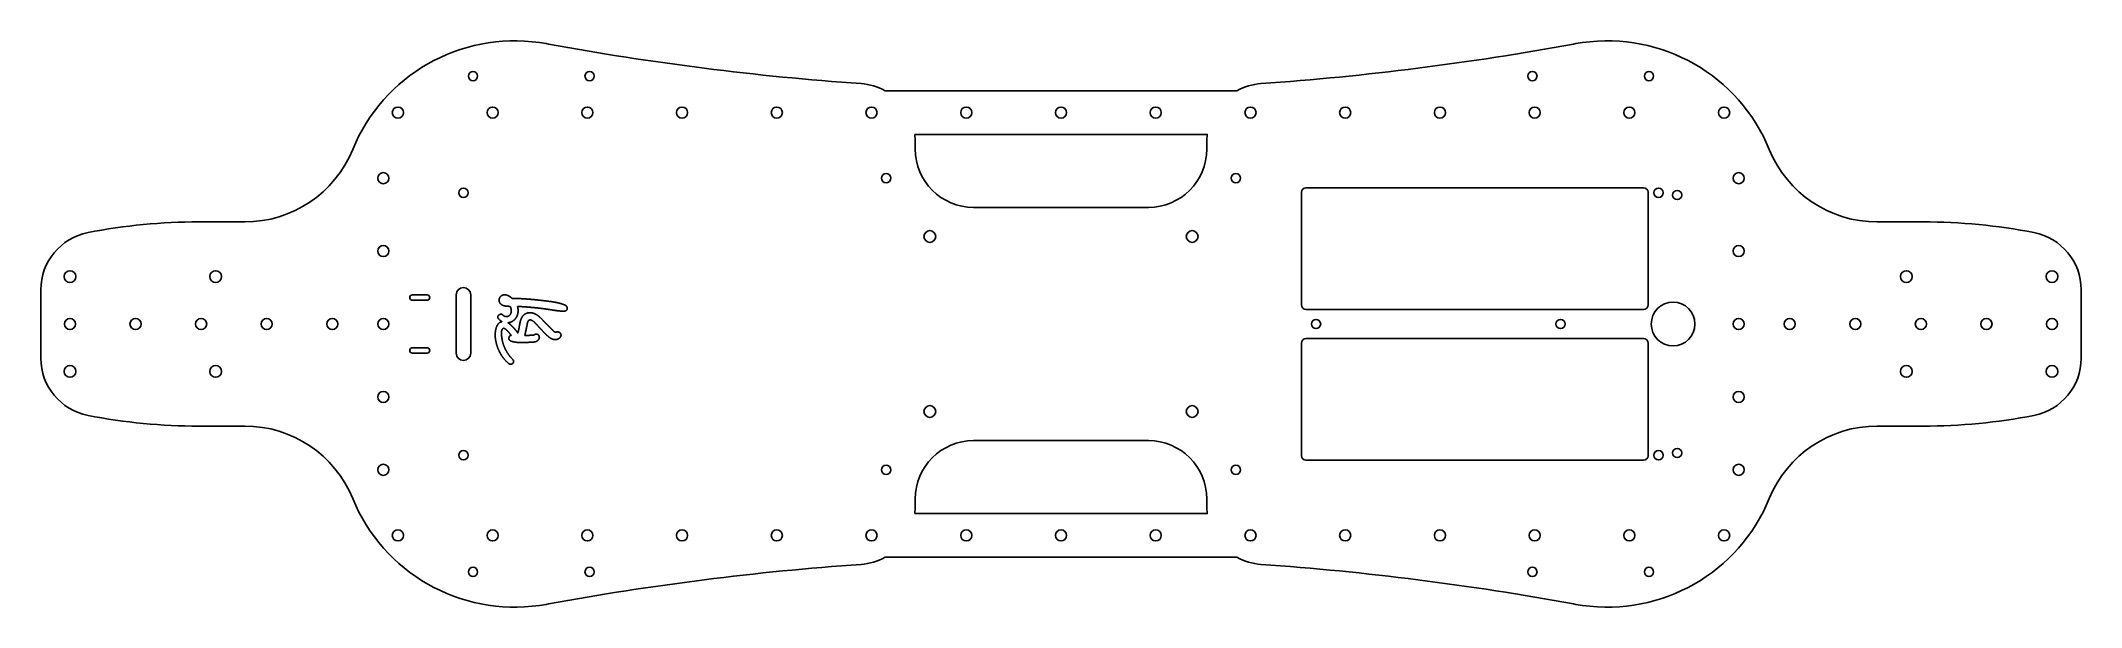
# Model space of a CAD drawing. Extents: x -5.5 to 29.5, y -8.1 to 1.6.
import ezdxf

# ---------------------------------------------------------------- set-up
doc = ezdxf.new("R2010")
doc.units = 0
doc.layers.get('0').update_dxf_attribs({"linetype": 'CONTINUOUS'})

msp = doc.modelspace()

# ---------------------------------------------------------------- linework, layer by layer
for points in [[(8.98098, -7.25), (15.01902, -7.25, 0.10826049), (15.42965, -7.37079, -0.02774907), (20.79376, -8.04969, 0.00963954), (20.94596, -8.07458, 0.34390211), (24.14919, -6.24205, -0.30444188), (26, -5), (26.78718, -5, 0.04790683), (28.69031, -4.81723, 0.3591793), (29.5, -3.83551), (29.5, -2.66449, 0.3591793), (28.69031, -1.68277, 0.04790683), (26.78718, -1.5), (26, -1.5, -0.30444188), (24.14919, -0.25795, 0.34390211), (20.94596, 1.57458, 0.00963954), (20.79376, 1.54969, -0.02774907), (15.42965, 0.87079, 0.10826049), (15.01902, 0.75), (8.98098, 0.75, 0.10826049), (8.57035, 0.87079, -0.02774907), (3.20624, 1.54969, 0.00963954), (3.05404, 1.57458, 0.34390211), (-0.14919, -0.25795, -0.30444188), (-2, -1.5), (-2.78718, -1.5, 0.04790683), (-4.69031, -1.68277, 0.3591793), (-5.5, -2.66449), (-5.5, -3.83551, 0.3591793), (-4.69031, -4.81723, 0.04790683), (-2.78718, -5), (-2, -5, -0.30444188), (-0.14919, -6.24205, 0.34390211), (3.05404, -8.07458, 0.00963954), (3.20624, -8.04969, -0.02774907), (8.57035, -7.37079, 0.10826049)], [(9.49194, 0), (14.50806, 0, 0.03177905), (14.5, -0.12673), (14.5, -0.25, -0.41421356), (13.5, -1.25), (10.5, -1.25, -0.41421356), (9.5, -0.25), (9.5, -0.12673, 0.03177905)], [(16.125, -2.92126), (16.125, -0.99213, -0.41421356), (16.20374, -0.91339), (21.99114, -0.91339, -0.41421356), (22.06988, -0.99213), (22.06988, -2.92126, -0.41421356), (21.99114, -3), (16.20374, -3, -0.41421356)], [(1.125, -2.84375), (0.875, -2.84375, -1), (0.875, -2.75), (1.125, -2.75, -1)], [(1.875, -3.75, -1), (1.625, -3.75), (1.625, -2.75, -1), (1.875, -2.75)], [(16.125, -5.50787), (16.125, -3.57874, -0.41421356), (16.20374, -3.5), (21.99114, -3.5, -0.41421356), (22.06988, -3.57874), (22.06988, -5.50787, -0.41421356), (21.99114, -5.58661), (16.20374, -5.58661, -0.41421356)], [(1.125, -3.65625, -1), (1.125, -3.75), (0.875, -3.75, -1), (0.875, -3.65625)], [(9.49194, -6.5, 0.03177905), (9.5, -6.37327), (9.5, -6.25, -0.41421356), (10.5, -5.25), (13.5, -5.25, -0.41421356), (14.5, -6.25), (14.5, -6.37327, 0.03177905), (14.50806, -6.5)]]:
    msp.add_lwpolyline(points, format="xyb", close=True)
for points in [[(2.54937, -2.94722, 0), (2.54783, -2.94722, 0), (2.54629, -2.94723, 0), (2.54475, -2.94723, 0), (2.5432, -2.94723, 0), (2.54166, -2.94723, 0), (2.54012, -2.94723, 0), (2.53857, -2.94722, 0), (2.53703, -2.94721, 0), (2.53548, -2.9472, 0), (2.53394, -2.94719, 0), (2.53239, -2.94717, 0), (2.53085, -2.94715, 0), (2.5293, -2.94712, 0), (2.52776, -2.9471, 0), (2.52621, -2.94707, 0), (2.52467, -2.94703, 0), (2.52313, -2.94699, 0), (2.52159, -2.94695, 0), (2.52005, -2.9469, 0), (2.51851, -2.94685, 0), (2.51697, -2.9468, 0), (2.51543, -2.94674, 0), (2.51389, -2.94668, 0), (2.51235, -2.94661, 0), (2.51082, -2.94654, 0), (2.50929, -2.94647, 0), (2.50775, -2.94639, 0), (2.50622, -2.9463, 0), (2.5047, -2.94621, 0), (2.50317, -2.94611, 0), (2.50164, -2.94601, 0), (2.50012, -2.94591, 0), (2.4986, -2.9458, 0), (2.49708, -2.94568, 0), (2.49557, -2.94556, 0), (2.49405, -2.94543, 0), (2.49254, -2.9453, 0), (2.49103, -2.94516, 0), (2.48952, -2.94502, 0), (2.48802, -2.94487, 0), (2.48652, -2.94471, 0), (2.48502, -2.94455, 0), (2.48353, -2.94438, 0), (2.48204, -2.9442, 0), (2.48055, -2.94402, 0), (2.47906, -2.94383, 0), (2.47758, -2.94364, 0), (2.4761, -2.94344, 0), (2.47463, -2.94323, 0), (2.47315, -2.94301, 0), (2.47169, -2.94279, 0), (2.47022, -2.94256, 0), (2.46876, -2.94232, 0), (2.46731, -2.94207, 0), (2.46586, -2.94182, 0), (2.46441, -2.94156, 0), (2.46297, -2.94129, 0), (2.46153, -2.94102, 0), (2.46009, -2.94074, 0), (2.45866, -2.94044, 0), (2.45724, -2.94014, 0), (2.45582, -2.93984, 0), (2.4544, -2.93952, 0), (2.45299, -2.9392, 0), (2.45159, -2.93886, 0), (2.45019, -2.93852, 0), (2.44879, -2.93817, 0), (2.4474, -2.93781, 0), (2.44602, -2.93744, 0), (2.44464, -2.93707, 0), (2.44327, -2.93668, 0), (2.4419, -2.93628, 0), (2.44054, -2.93588, 0), (2.43918, -2.93547, 0), (2.43784, -2.93504, 0), (2.43649, -2.93461, 0), (2.43515, -2.93416, 0), (2.43382, -2.93371, 0), (2.4325, -2.93325, 0), (2.43118, -2.93278, 0), (2.42987, -2.93229, 0), (2.42856, -2.9318, 0), (2.42727, -2.9313, 0), (2.42598, -2.93078, 0), (2.42469, -2.93026, 0), (2.42341, -2.92972, 0), (2.42214, -2.92918, 0), (2.42088, -2.92862, 0), (2.41962, -2.92805, 0), (2.41838, -2.92747, 0), (2.41714, -2.92688, 0), (2.4159, -2.92628, 0), (2.41468, -2.92567, 0), (2.41346, -2.92504, 0), (2.41225, -2.92441, 0), (2.41105, -2.92376, 0), (2.40986, -2.9231, 0), (2.40872, -2.92246, 0), (2.40759, -2.9218, 0), (2.40648, -2.92113, 0), (2.40538, -2.92045, 0), (2.40429, -2.91975, 0), (2.40321, -2.91905, 0), (2.40215, -2.91833, 0), (2.4011, -2.91761, 0), (2.40006, -2.91687, 0), (2.39903, -2.91612, 0), (2.39802, -2.91537, 0), (2.39702, -2.9146, 0), (2.39604, -2.91382, 0), (2.39507, -2.91303, 0), (2.39411, -2.91224, 0), (2.39316, -2.91143, 0), (2.39223, -2.91061, 0), (2.39131, -2.90979, 0), (2.3904, -2.90895, 0), (2.38951, -2.90811, 0), (2.38863, -2.90725, 0), (2.38776, -2.90639, 0), (2.38691, -2.90552, 0), (2.38607, -2.90464, 0), (2.38524, -2.90375, 0), (2.38443, -2.90285, 0), (2.38362, -2.90195, 0), (2.38284, -2.90104, 0), (2.38206, -2.90012, 0), (2.3813, -2.89919, 0), (2.38055, -2.89825, 0), (2.37982, -2.89731, 0), (2.3791, -2.89636, 0), (2.37839, -2.8954, 0), (2.3777, -2.89443, 0), (2.37702, -2.89346, 0), (2.37635, -2.89248, 0), (2.3757, -2.8915, 0), (2.37506, -2.89051, 0), (2.37443, -2.88951, 0), (2.37382, -2.88851, 0), (2.37322, -2.88749, 0), (2.37264, -2.88648, 0), (2.37206, -2.88546, 0), (2.37151, -2.88443, 0), (2.37096, -2.8834, 0), (2.37043, -2.88236, 0), (2.36991, -2.88131, 0), (2.36941, -2.88026, 0), (2.36892, -2.87921, 0), (2.36845, -2.87815, 0), (2.36798, -2.87709, 0), (2.36754, -2.87602, 0), (2.3671, -2.87495, 0), (2.36668, -2.87387, 0), (2.36627, -2.87279, 0), (2.36588, -2.87171, 0), (2.3655, -2.87062, 0), (2.36514, -2.86953, 0), (2.36479, -2.86843, 0), (2.36445, -2.86733, 0), (2.36413, -2.86623, 0), (2.36382, -2.86513, 0), (2.36352, -2.86402, 0), (2.36324, -2.86291, 0), (2.36297, -2.86179, 0), (2.36272, -2.86067, 0), (2.36248, -2.85956, 0), (2.36226, -2.85843, 0), (2.36205, -2.85731, 0), (2.36185, -2.85619, 0), (2.36167, -2.85506, 0), (2.3615, -2.85393, 0), (2.36135, -2.8528, 0), (2.36121, -2.85167, 0), (2.36108, -2.85053, 0), (2.36097, -2.8494, 0), (2.36087, -2.84826, 0), (2.36079, -2.84712, 0), (2.36072, -2.84599, 0), (2.36067, -2.84485, 0), (2.36063, -2.84371, 0), (2.3606, -2.84257, 0), (2.36059, -2.84143, 0), (2.3606, -2.84029, 0), (2.36061, -2.83915, 0), (2.36065, -2.83801, 0), (2.36069, -2.83688, 0), (2.36075, -2.83574, 0), (2.36083, -2.8346, 0), (2.36092, -2.83346, 0), (2.36103, -2.83233, 0), (2.36114, -2.83119, 0), (2.36128, -2.83006, 0), (2.36143, -2.82893, 0), (2.36159, -2.8278, 0), (2.36177, -2.82667, 0), (2.36196, -2.82554, 0), (2.36217, -2.82441, 0), (2.36239, -2.82329, 0), (2.36263, -2.82217, 0), (2.36288, -2.82105, 0), (2.36315, -2.81993, 0), (2.36343, -2.81882, 0), (2.36372, -2.81771, 0), (2.36403, -2.8166, 0), (2.36436, -2.81549, 0), (2.3647, -2.81439, 0), (2.36506, -2.81329, 0), (2.36543, -2.8122, 0), (2.36581, -2.8111, 0), (2.36621, -2.81001, 0), (2.36663, -2.80893, 0), (2.36706, -2.80785, 0), (2.3675, -2.80677, 0), (2.36796, -2.8057, 0), (2.36844, -2.80463, 0), (2.36893, -2.80357, 0), (2.36943, -2.80251, 0), (2.36995, -2.80146, 0), (2.37049, -2.80041, 0), (2.37104, -2.79936, 0), (2.3716, -2.79832, 0), (2.37218, -2.79729, 0), (2.37278, -2.79626, 0), (2.37339, -2.79524, 0), (2.37402, -2.79422, 0), (2.37466, -2.79321, 0), (2.37532, -2.79221, 0), (2.37599, -2.79121, 0), (2.37667, -2.79022, 0), (2.37738, -2.78923, 0), (2.3781, -2.78825, 0), (2.37883, -2.78728, 0), (2.37958, -2.78632, 0), (2.38034, -2.78536, 0), (2.38112, -2.78441, 0), (2.38192, -2.78346, 0), (2.38273, -2.78253, 0), (2.38355, -2.7816, 0), (2.38439, -2.78068, 0), (2.38525, -2.77977, 0), (2.38612, -2.77886, 0), (2.38701, -2.77796, 0), (2.38792, -2.77707, 0), (2.38883, -2.77619, 0), (2.38977, -2.77532, 0), (2.39072, -2.77446, 0), (2.39169, -2.77361, 0), (2.39267, -2.77276, 0), (2.39367, -2.77192, 0), (2.39468, -2.7711, 0), (2.39571, -2.77028, 0), (2.39675, -2.76947, 0), (2.39781, -2.76867, 0), (2.39889, -2.76789, 0), (2.39998, -2.76711, 0), (2.4011, -2.76633, 0), (2.40225, -2.76555, 0), (2.40341, -2.76479, 0), (2.40457, -2.76405, 0), (2.40573, -2.76334, 0), (2.40689, -2.76264, 0), (2.40805, -2.76195, 0), (2.40922, -2.76129, 0), (2.41038, -2.76065, 0), (2.41155, -2.76003, 0), (2.41273, -2.75942, 0), (2.4139, -2.75884, 0), (2.41507, -2.75827, 0), (2.41625, -2.75772, 0), (2.41743, -2.75719, 0), (2.41861, -2.75667, 0), (2.41979, -2.75618, 0), (2.42097, -2.7557, 0), (2.42216, -2.75524, 0), (2.42334, -2.7548, 0), (2.42453, -2.75437, 0), (2.42572, -2.75397, 0), (2.42691, -2.75358, 0), (2.4281, -2.7532, 0), (2.42929, -2.75285, 0), (2.43048, -2.75251, 0), (2.43168, -2.75218, 0), (2.43287, -2.75188, 0), (2.43407, -2.75159, 0), (2.43527, -2.75132, 0), (2.43647, -2.75106, 0), (2.43766, -2.75082, 0), (2.43886, -2.75059, 0), (2.44007, -2.75038, 0), (2.44127, -2.75019, 0), (2.44247, -2.75001, 0), (2.44367, -2.74985, 0), (2.44488, -2.7497, 0), (2.44608, -2.74957, 0), (2.44728, -2.74945, 0), (2.44849, -2.74935, 0), (2.44969, -2.74926, 0), (2.4509, -2.74919, 0), (2.45211, -2.74913, 0), (2.45331, -2.74909, 0), (2.45452, -2.74906, 0), (2.45572, -2.74904, 0), (2.45693, -2.74904, 0), (2.45814, -2.74905, 0), (2.45934, -2.74908, 0), (2.46055, -2.74912, 0), (2.46176, -2.74917, 0), (2.46297, -2.74924, 0), (2.46417, -2.74932, 0), (2.46538, -2.74941, 0), (2.46658, -2.74952, 0), (2.46779, -2.74964, 0), (2.46899, -2.74977, 0), (2.4702, -2.74991, 0), (2.4714, -2.75007, 0), (2.47261, -2.75024, 0), (2.47381, -2.75042, 0), (2.47501, -2.75062, 0), (2.47622, -2.75082, 0), (2.47742, -2.75104, 0), (2.47862, -2.75127, 0), (2.47982, -2.75151, 0), (2.48102, -2.75176, 0), (2.48222, -2.75203, 0), (2.48342, -2.7523, 0), (2.48461, -2.75259, 0), (2.48581, -2.75289, 0), (2.487, -2.7532, 0), (2.4882, -2.75351, 0), (2.48939, -2.75384, 0), (2.49058, -2.75418, 0), (2.49177, -2.75453, 0), (2.49296, -2.75489, 0), (2.49415, -2.75527, 0), (2.49533, -2.75565, 0), (2.49652, -2.75604, 0), (2.4977, -2.75644, 0), (2.49888, -2.75685, 0), (2.50006, -2.75727, 0), (2.50124, -2.75769, 0), (2.50242, -2.75813, 0), (2.50359, -2.75858, 0), (2.50476, -2.75904, 0), (2.50594, -2.7595, 0), (2.50711, -2.75997, 0), (2.50827, -2.76046, 0), (2.50944, -2.76095, 0), (2.5106, -2.76145, 0), (2.51177, -2.76195, 0), (2.51293, -2.76247, 0), (2.51408, -2.76299, 0), (2.51524, -2.76352, 0), (2.51639, -2.76406, 0), (2.51754, -2.76461, 0), (2.51869, -2.76516, 0), (2.51984, -2.76572, 0), (2.52098, -2.76629, 0), (2.52213, -2.76686, 0), (2.52327, -2.76745, 0), (2.5244, -2.76803, 0), (2.52554, -2.76863, 0), (2.52667, -2.76923, 0), (2.5278, -2.76984, 0), (2.52892, -2.77045, 0), (2.53005, -2.77108, 0), (2.53117, -2.7717, 0), (2.53228, -2.77234, 0), (2.5334, -2.77297, 0), (2.53451, -2.77362, 0), (2.53562, -2.77427, 0), (2.53673, -2.77492, 0), (2.53783, -2.77558, 0), (2.53893, -2.77625, 0), (2.54002, -2.77692, 0), (2.54112, -2.7776, 0), (2.54221, -2.77828, 0), (2.54329, -2.77896, 0), (2.54438, -2.77965, 0), (2.54546, -2.78035, 0), (2.54653, -2.78104, 0), (2.54761, -2.78175, 0), (2.54868, -2.78245, 0), (2.54974, -2.78316, 0), (2.5508, -2.78388, 0), (2.55186, -2.78459, 0), (2.55292, -2.78532, 0), (2.55397, -2.78604, 0), (2.55501, -2.78677, 0), (2.55606, -2.7875, 0), (2.5571, -2.78823, 0), (2.55813, -2.78897, 0), (2.55916, -2.78971, 0), (2.56019, -2.79045, 0), (2.56121, -2.7912, 0), (2.56223, -2.79194, 0), (2.56325, -2.79269, 0), (2.56426, -2.79344, 0), (2.56526, -2.7942, 0), (2.56627, -2.79495, 0), (2.56726, -2.79571, 0), (2.56826, -2.79647, 0), (2.56924, -2.79723, 0), (2.57023, -2.79799, 0), (2.57121, -2.79875, 0), (2.57218, -2.79952, 0), (2.57315, -2.80028, 0), (2.57412, -2.80105, 0), (2.57508, -2.80181, 0), (2.57603, -2.80258, 0), (2.57699, -2.80335, 0), (2.57793, -2.80411, 0), (2.57887, -2.80488, 0), (2.57981, -2.80565, 0), (2.58127, -2.80686, 0), (2.58316, -2.80845, 0), (2.58504, -2.81005, 0)], [(2.34806, -3.15614, 0), (2.34728, -3.15508, 0), (2.34654, -3.15401, 0), (2.34584, -3.15295, 0), (2.34518, -3.15187, 0), (2.34456, -3.1508, 0), (2.34397, -3.14972, 0), (2.34342, -3.14864, 0), (2.34291, -3.14756, 0), (2.34244, -3.14648, 0), (2.342, -3.1454, 0), (2.34159, -3.14431, 0), (2.34123, -3.14323, 0), (2.3409, -3.14214, 0), (2.3406, -3.14106, 0), (2.34034, -3.13997, 0), (2.34011, -3.13889, 0), (2.33991, -3.13781, 0), (2.33975, -3.13673, 0), (2.33962, -3.13565, 0), (2.33952, -3.13457, 0), (2.33946, -3.13349, 0), (2.33942, -3.13242, 0), (2.33942, -3.13135, 0), (2.33944, -3.13028, 0), (2.3395, -3.12922, 0), (2.33958, -3.12816, 0), (2.3397, -3.12711, 0), (2.33984, -3.12605, 0), (2.34001, -3.12501, 0), (2.34021, -3.12397, 0), (2.34044, -3.12293, 0), (2.34069, -3.1219, 0), (2.34097, -3.12088, 0), (2.34128, -3.11986, 0), (2.34161, -3.11885, 0), (2.34197, -3.11785, 0), (2.34235, -3.11685, 0), (2.34276, -3.11586, 0), (2.34319, -3.11488, 0), (2.34364, -3.1139, 0), (2.34412, -3.11294, 0), (2.34462, -3.11198, 0), (2.34514, -3.11104, 0), (2.34569, -3.1101, 0), (2.34625, -3.10917, 0), (2.34684, -3.10825, 0), (2.34745, -3.10735, 0), (2.34808, -3.10645, 0), (2.34872, -3.10557, 0), (2.34939, -3.10469, 0), (2.35007, -3.10383, 0), (2.35078, -3.10298, 0), (2.3515, -3.10214, 0), (2.35224, -3.10131, 0), (2.353, -3.1005, 0), (2.35377, -3.0997, 0), (2.35456, -3.09891, 0), (2.35537, -3.09814, 0), (2.35619, -3.09738, 0), (2.35702, -3.09664, 0), (2.35787, -3.09591, 0), (2.35874, -3.0952, 0), (2.35962, -3.0945, 0), (2.36051, -3.09381, 0), (2.36142, -3.09315, 0), (2.36233, -3.0925, 0), (2.36326, -3.09186, 0), (2.36421, -3.09124, 0), (2.36516, -3.09064, 0), (2.36612, -3.09006, 0), (2.3671, -3.0895, 0), (2.36808, -3.08895, 0), (2.36907, -3.08842, 0), (2.37007, -3.08791, 0), (2.37109, -3.08742, 0), (2.3721, -3.08695, 0), (2.37313, -3.0865, 0), (2.37417, -3.08607, 0), (2.37521, -3.08565, 0), (2.37626, -3.08526, 0), (2.37731, -3.08489, 0), (2.37837, -3.08455, 0), (2.37943, -3.08422, 0), (2.3805, -3.08391, 0), (2.38158, -3.08363, 0), (2.38266, -3.08337, 0), (2.38374, -3.08313, 0), (2.38482, -3.08292, 0), (2.38591, -3.08273, 0), (2.387, -3.08256, 0), (2.38809, -3.08242, 0), (2.38919, -3.0823, 0), (2.39028, -3.08221, 0), (2.39138, -3.08214, 0), (2.39247, -3.0821, 0), (2.39356, -3.08208, 0), (2.39466, -3.08209, 0), (2.39575, -3.08212, 0), (2.39684, -3.08218, 0), (2.39793, -3.08227, 0), (2.39902, -3.08238, 0), (2.4001, -3.08253, 0), (2.40118, -3.0827, 0), (2.40226, -3.08289, 0), (2.40333, -3.08312, 0), (2.4044, -3.08338, 0), (2.40547, -3.08366, 0), (2.40652, -3.08397, 0), (2.40758, -3.08432, 0), (2.40862, -3.08469, 0), (2.40966, -3.08509, 0), (2.41069, -3.08553, 0), (2.41172, -3.08599, 0), (2.41274, -3.08649, 0), (2.41374, -3.08702, 0), (2.41474, -3.08758, 0), (2.41573, -3.08817, 0), (2.41672, -3.08879, 0), (2.41769, -3.08945, 0), (2.41865, -3.09014, 0), (2.4196, -3.09086, 0), (2.42053, -3.09162, 0), (2.42146, -3.09241, 0), (2.42237, -3.09324, 0), (2.42328, -3.0941, 0), (2.42416, -3.09499, 0), (2.42504, -3.09593, 0), (2.42581, -3.09678, 0), (2.4265, -3.09753, 0), (2.42719, -3.09827, 0), (2.42789, -3.099, 0), (2.4286, -3.09972, 0), (2.42932, -3.10043, 0), (2.43004, -3.10113, 0), (2.43077, -3.10182, 0), (2.43151, -3.1025, 0), (2.43226, -3.10317, 0), (2.43301, -3.10382, 0), (2.43377, -3.10447, 0), (2.43454, -3.10511, 0), (2.43531, -3.10573, 0), (2.43609, -3.10635, 0), (2.43688, -3.10696, 0), (2.43767, -3.10755, 0), (2.43847, -3.10813, 0), (2.43927, -3.10871, 0), (2.44008, -3.10927, 0), (2.4409, -3.10982, 0), (2.44172, -3.11037, 0), (2.44255, -3.1109, 0), (2.44338, -3.11142, 0), (2.44422, -3.11193, 0), (2.44507, -3.11243, 0), (2.44592, -3.11292, 0), (2.44677, -3.11339, 0), (2.44763, -3.11386, 0), (2.4485, -3.11432, 0), (2.44937, -3.11476, 0), (2.45024, -3.1152, 0), (2.45112, -3.11562, 0), (2.452, -3.11603, 0), (2.45289, -3.11644, 0), (2.45378, -3.11683, 0), (2.45468, -3.11721, 0), (2.45558, -3.11758, 0), (2.45648, -3.11794, 0), (2.45739, -3.11828, 0), (2.4583, -3.11862, 0), (2.45921, -3.11894, 0), (2.46013, -3.11926, 0), (2.46105, -3.11956, 0), (2.46197, -3.11985, 0), (2.4629, -3.12013, 0), (2.46383, -3.1204, 0), (2.46476, -3.12066, 0), (2.4657, -3.12091, 0), (2.46664, -3.12115, 0), (2.46758, -3.12137, 0), (2.46852, -3.12158, 0), (2.46946, -3.12179, 0), (2.47041, -3.12198, 0), (2.47136, -3.12216, 0), (2.47231, -3.12233, 0), (2.47326, -3.12248, 0), (2.47422, -3.12263, 0), (2.47517, -3.12276, 0), (2.47613, -3.12289, 0), (2.47709, -3.123, 0), (2.47805, -3.1231, 0), (2.47901, -3.12319, 0), (2.47997, -3.12326, 0), (2.48093, -3.12333, 0), (2.48189, -3.12338, 0), (2.48286, -3.12342, 0), (2.48382, -3.12346, 0), (2.48478, -3.12347, 0), (2.48575, -3.12348, 0), (2.48671, -3.12348, 0), (2.48768, -3.12346, 0), (2.48864, -3.12343, 0), (2.48961, -3.12339, 0), (2.49057, -3.12334, 0), (2.49154, -3.12328, 0), (2.4925, -3.12321, 0), (2.49346, -3.12312, 0), (2.49442, -3.12302, 0), (2.49539, -3.12291, 0), (2.49635, -3.12279, 0), (2.4973, -3.12265, 0), (2.49826, -3.12251, 0), (2.49922, -3.12235, 0), (2.50017, -3.12218, 0), (2.50113, -3.122, 0), (2.50208, -3.12181, 0), (2.50303, -3.1216, 0), (2.50397, -3.12138, 0), (2.50492, -3.12115, 0), (2.50586, -3.12091, 0), (2.50681, -3.12066, 0), (2.50774, -3.12039, 0), (2.50868, -3.12011, 0), (2.50961, -3.11982, 0), (2.51055, -3.11952, 0), (2.51147, -3.1192, 0), (2.5124, -3.11887, 0), (2.51332, -3.11854, 0), (2.51424, -3.11818, 0), (2.51516, -3.11782, 0), (2.51607, -3.11744, 0), (2.51698, -3.11705, 0), (2.51788, -3.11665, 0), (2.51878, -3.11624, 0), (2.51968, -3.11581, 0), (2.52057, -3.11538, 0), (2.52146, -3.11492, 0), (2.52235, -3.11446, 0), (2.52323, -3.11398, 0), (2.5241, -3.1135, 0), (2.52498, -3.113, 0), (2.52584, -3.11248, 0), (2.52671, -3.11196, 0), (2.52756, -3.11142, 0), (2.52841, -3.11087, 0), (2.52926, -3.1103, 0), (2.5301, -3.10973, 0), (2.53094, -3.10914, 0), (2.53177, -3.10853, 0), (2.5326, -3.10792, 0), (2.53342, -3.10729, 0), (2.53423, -3.10665, 0), (2.53504, -3.106, 0), (2.53584, -3.10533, 0), (2.53664, -3.10465, 0), (2.53742, -3.10396, 0), (2.53821, -3.10326, 0), (2.53908, -3.10245, 0), (2.53994, -3.10163, 0), (2.54079, -3.10081, 0), (2.54163, -3.09997, 0), (2.54245, -3.09913, 0), (2.54326, -3.09827, 0), (2.54406, -3.09741, 0), (2.54484, -3.09653, 0), (2.54562, -3.09565, 0), (2.54638, -3.09476, 0), (2.54713, -3.09386, 0), (2.54786, -3.09296, 0), (2.54859, -3.09204, 0), (2.5493, -3.09112, 0), (2.55, -3.09018, 0), (2.55069, -3.08924, 0), (2.55136, -3.0883, 0), (2.55203, -3.08734, 0), (2.55268, -3.08638, 0), (2.55332, -3.08541, 0), (2.55395, -3.08443, 0), (2.55456, -3.08344, 0), (2.55516, -3.08245, 0), (2.55576, -3.08145, 0), (2.55634, -3.08044, 0), (2.5569, -3.07943, 0), (2.55746, -3.07841, 0), (2.558, -3.07739, 0), (2.55854, -3.07635, 0), (2.55906, -3.07532, 0), (2.55956, -3.07427, 0), (2.56006, -3.07322, 0), (2.56055, -3.07217, 0), (2.56102, -3.0711, 0), (2.56148, -3.07004, 0), (2.56193, -3.06896, 0), (2.56237, -3.06789, 0), (2.5628, -3.0668, 0), (2.56322, -3.06571, 0), (2.56362, -3.06462, 0), (2.56402, -3.06352, 0), (2.5644, -3.06242, 0), (2.56477, -3.06131, 0), (2.56513, -3.0602, 0), (2.56548, -3.05908, 0), (2.56582, -3.05796, 0), (2.56614, -3.05684, 0), (2.56646, -3.05571, 0), (2.56676, -3.05458, 0), (2.56706, -3.05344, 0), (2.56734, -3.05231, 0), (2.56761, -3.05116, 0), (2.56787, -3.05002, 0), (2.56812, -3.04887, 0), (2.56835, -3.04772, 0), (2.56858, -3.04656, 0), (2.5688, -3.0454, 0), (2.569, -3.04424, 0), (2.5692, -3.04308, 0), (2.56938, -3.04191, 0), (2.56955, -3.04075, 0), (2.56972, -3.03958, 0), (2.56987, -3.03841, 0), (2.57001, -3.03723, 0), (2.57014, -3.03606, 0), (2.57026, -3.03488, 0), (2.57037, -3.0337, 0), (2.57047, -3.03252, 0), (2.57056, -3.03134, 0), (2.57063, -3.03016, 0), (2.5707, -3.02898, 0), (2.57076, -3.02779, 0), (2.57081, -3.02661, 0), (2.57084, -3.02542, 0), (2.57087, -3.02423, 0), (2.57089, -3.02305, 0), (2.57089, -3.02186, 0), (2.57089, -3.02067, 0), (2.57087, -3.01949, 0), (2.57085, -3.0183, 0), (2.57081, -3.01711, 0), (2.57077, -3.01593, 0), (2.57071, -3.01474, 0), (2.57065, -3.01356, 0), (2.57057, -3.01237, 0), (2.57049, -3.01119, 0), (2.57039, -3.01001, 0), (2.57029, -3.00883, 0), (2.57018, -3.00765, 0), (2.57005, -3.00647, 0), (2.56992, -3.00529, 0), (2.56977, -3.00412, 0), (2.56962, -3.00294, 0), (2.56946, -3.00177, 0), (2.56929, -3.0006, 0), (2.5691, -2.99944, 0), (2.56891, -2.99827, 0), (2.56871, -2.99711, 0), (2.5685, -2.99595, 0), (2.56828, -2.99479, 0), (2.56805, -2.99364, 0), (2.56781, -2.99249, 0), (2.56756, -2.99134, 0), (2.56731, -2.99019, 0), (2.56704, -2.98905, 0), (2.56676, -2.98791, 0), (2.56648, -2.98678, 0), (2.56618, -2.98564, 0), (2.56588, -2.98452, 0), (2.56556, -2.98339, 0), (2.56524, -2.98227, 0), (2.56491, -2.98116, 0), (2.56457, -2.98005, 0), (2.56422, -2.97894, 0), (2.56386, -2.97784, 0), (2.5635, -2.97674, 0), (2.56312, -2.97565, 0), (2.56273, -2.97456, 0), (2.56234, -2.97348, 0), (2.56194, -2.9724, 0), (2.56153, -2.97133, 0), (2.5611, -2.97026, 0), (2.56068, -2.9692, 0), (2.56024, -2.96814, 0), (2.55979, -2.96709, 0), (2.55934, -2.96605, 0), (2.55887, -2.96501, 0), (2.55851, -2.96421, 0), (2.55825, -2.96366, 0), (2.55799, -2.96311, 0), (2.55774, -2.96256, 0), (2.55747, -2.96201, 0), (2.55721, -2.96147, 0), (2.55695, -2.96093, 0), (2.55668, -2.96038, 0), (2.55641, -2.95984, 0), (2.55614, -2.9593, 0), (2.55587, -2.95876, 0), (2.55559, -2.95822, 0), (2.55531, -2.95769, 0), (2.55503, -2.95715, 0), (2.55475, -2.95662, 0), (2.55447, -2.95608, 0), (2.55418, -2.95555, 0), (2.5539, -2.95502, 0), (2.55361, -2.95449, 0), (2.55332, -2.95397, 0), (2.55303, -2.95344, 0), (2.55273, -2.95291, 0), (2.55244, -2.95239, 0), (2.55214, -2.95187, 0), (2.55184, -2.95135, 0), (2.55153, -2.95082, 0), (2.55123, -2.95031, 0), (2.55093, -2.94979, 0), (2.55062, -2.94927, 0), (2.55031, -2.94876, 0), (2.55, -2.94824, 0), (2.54968, -2.94773, 0), (2.54937, -2.94722, 0)], [(2.67618, -2.94843, 0), (2.67669, -2.95011, 0), (2.67718, -2.95178, 0), (2.67767, -2.95346, 0), (2.67814, -2.95513, 0), (2.67861, -2.95682, 0), (2.67906, -2.9585, 0), (2.6795, -2.96018, 0), (2.67993, -2.96187, 0), (2.68035, -2.96356, 0), (2.68076, -2.96525, 0), (2.68116, -2.96695, 0), (2.68155, -2.96864, 0), (2.68192, -2.97034, 0), (2.68228, -2.97204, 0), (2.68264, -2.97374, 0), (2.68298, -2.97544, 0), (2.68331, -2.97714, 0), (2.68362, -2.97885, 0), (2.68393, -2.98055, 0), (2.68422, -2.98226, 0), (2.68451, -2.98397, 0), (2.68478, -2.98568, 0), (2.68504, -2.9874, 0), (2.68529, -2.98911, 0), (2.68552, -2.99082, 0), (2.68575, -2.99254, 0), (2.68596, -2.99425, 0), (2.68616, -2.99597, 0), (2.68635, -2.99769, 0), (2.68652, -2.99941, 0), (2.68669, -3.00113, 0), (2.68684, -3.00285, 0), (2.68698, -3.00457, 0), (2.6871, -3.00629, 0), (2.68722, -3.00801, 0), (2.68732, -3.00973, 0), (2.68741, -3.01146, 0), (2.68749, -3.01318, 0), (2.68756, -3.0149, 0), (2.68761, -3.01663, 0), (2.68765, -3.01835, 0), (2.68768, -3.02007, 0), (2.6877, -3.0218, 0), (2.6877, -3.02352, 0), (2.68769, -3.02524, 0), (2.68767, -3.02697, 0), (2.68763, -3.02869, 0), (2.68758, -3.03041, 0), (2.68752, -3.03214, 0), (2.68745, -3.03386, 0), (2.68736, -3.03558, 0), (2.68726, -3.0373, 0), (2.68715, -3.03902, 0), (2.68702, -3.04074, 0), (2.68688, -3.04246, 0), (2.68673, -3.04418, 0), (2.68657, -3.0459, 0), (2.68639, -3.04761, 0), (2.6862, -3.04933, 0), (2.68599, -3.05104, 0), (2.68577, -3.05276, 0), (2.68554, -3.05447, 0), (2.6853, -3.05618, 0), (2.68504, -3.05789, 0), (2.68477, -3.0596, 0), (2.68448, -3.06131, 0), (2.68418, -3.06301, 0), (2.68387, -3.06472, 0), (2.68354, -3.06642, 0), (2.6832, -3.06812, 0), (2.68284, -3.06982, 0), (2.68248, -3.07152, 0), (2.68209, -3.07321, 0), (2.6817, -3.07491, 0), (2.68129, -3.0766, 0), (2.68086, -3.07829, 0), (2.68043, -3.07998, 0), (2.67997, -3.08166, 0), (2.67951, -3.08335, 0), (2.67903, -3.08503, 0), (2.67853, -3.08671, 0), (2.67802, -3.08839, 0), (2.6775, -3.09006, 0), (2.67696, -3.09173, 0), (2.67641, -3.0934, 0), (2.67584, -3.09507, 0), (2.67526, -3.09673, 0), (2.67467, -3.0984, 0), (2.67406, -3.10005, 0), (2.67343, -3.10171, 0), (2.67279, -3.10336, 0), (2.67214, -3.10501, 0), (2.67147, -3.10666, 0), (2.67078, -3.10831, 0), (2.67009, -3.10995, 0), (2.66937, -3.11158, 0), (2.66864, -3.11322, 0), (2.6679, -3.11485, 0), (2.66714, -3.11648, 0), (2.66637, -3.1181, 0), (2.66558, -3.11972, 0), (2.66478, -3.12134, 0), (2.66396, -3.12296, 0), (2.66313, -3.12457, 0), (2.66228, -3.12617, 0), (2.66141, -3.12778, 0), (2.66053, -3.12937, 0), (2.65964, -3.13097, 0), (2.65873, -3.13256, 0), (2.6578, -3.13415, 0), (2.65686, -3.13573, 0), (2.6559, -3.13731, 0), (2.65493, -3.13888, 0), (2.65394, -3.14045, 0), (2.65294, -3.14202, 0), (2.65192, -3.14358, 0), (2.65088, -3.14514, 0), (2.64983, -3.14669, 0), (2.64876, -3.14824, 0), (2.64768, -3.14978, 0), (2.64658, -3.15132, 0), (2.64555, -3.15274, 0), (2.64453, -3.15412, 0), (2.64349, -3.1555, 0), (2.64245, -3.15686, 0), (2.64139, -3.1582, 0), (2.64033, -3.15954, 0), (2.63926, -3.16086, 0), (2.63818, -3.16217, 0), (2.6371, -3.16347, 0), (2.636, -3.16476, 0), (2.6349, -3.16603, 0), (2.63378, -3.16729, 0), (2.63266, -3.16854, 0), (2.63154, -3.16977, 0), (2.6304, -3.171, 0), (2.62925, -3.17221, 0), (2.6281, -3.17341, 0), (2.62694, -3.17459, 0), (2.62577, -3.17576, 0), (2.62459, -3.17692, 0), (2.62341, -3.17807, 0), (2.62222, -3.17921, 0), (2.62102, -3.18033, 0), (2.61981, -3.18144, 0), (2.6186, -3.18254, 0), (2.61738, -3.18363, 0), (2.61615, -3.1847, 0), (2.61492, -3.18576, 0), (2.61368, -3.18681, 0), (2.61243, -3.18784, 0), (2.61117, -3.18887, 0), (2.60991, -3.18988, 0), (2.60864, -3.19087, 0), (2.60737, -3.19186, 0), (2.60609, -3.19283, 0), (2.6048, -3.19379, 0), (2.6035, -3.19474, 0), (2.6022, -3.19568, 0), (2.6009, -3.1966, 0), (2.59959, -3.19751, 0), (2.59827, -3.19841, 0), (2.59694, -3.19929, 0), (2.59561, -3.20017, 0), (2.59428, -3.20103, 0), (2.59294, -3.20187, 0), (2.59159, -3.20271, 0), (2.59024, -3.20353, 0), (2.58888, -3.20434, 0), (2.58752, -3.20514, 0), (2.58615, -3.20592, 0), (2.58478, -3.2067, 0), (2.5834, -3.20746, 0), (2.58202, -3.2082, 0), (2.58063, -3.20894, 0), (2.57924, -3.20966, 0), (2.57784, -3.21037, 0), (2.57644, -3.21107, 0), (2.57503, -3.21175, 0), (2.57362, -3.21242, 0), (2.57221, -3.21308, 0), (2.57079, -3.21373, 0), (2.56937, -3.21436, 0), (2.56794, -3.21499, 0), (2.56651, -3.21559, 0), (2.56507, -3.21619, 0), (2.56363, -3.21678, 0), (2.56219, -3.21735, 0), (2.56074, -3.21791, 0), (2.55929, -3.21845, 0), (2.55784, -3.21899, 0), (2.55638, -3.21951, 0), (2.55492, -3.22002, 0), (2.55346, -3.22051, 0), (2.55199, -3.22099, 0), (2.55052, -3.22147, 0), (2.54905, -3.22192, 0), (2.54757, -3.22237, 0), (2.54609, -3.2228, 0), (2.54461, -3.22322, 0), (2.54313, -3.22363, 0), (2.54164, -3.22403, 0), (2.54015, -3.22441, 0), (2.53866, -3.22478, 0), (2.53716, -3.22514, 0), (2.53567, -3.22548, 0), (2.53417, -3.22581, 0), (2.53267, -3.22613, 0), (2.53117, -3.22644, 0), (2.52966, -3.22673, 0), (2.52815, -3.22702, 0), (2.52665, -3.22728, 0), (2.52514, -3.22754, 0), (2.52362, -3.22779, 0), (2.52211, -3.22802, 0), (2.5206, -3.22824, 0), (2.51908, -3.22844, 0), (2.51756, -3.22863, 0), (2.51605, -3.22882, 0), (2.51453, -3.22898, 0), (2.51301, -3.22914, 0), (2.51148, -3.22928, 0), (2.50996, -3.22941, 0)], [(2.58504, -2.81005, 0), (2.58603, -2.81007, 0), (2.58703, -2.81009, 0), (2.58803, -2.81011, 0), (2.58903, -2.81013, 0), (2.59002, -2.81015, 0), (2.59102, -2.81017, 0), (2.59202, -2.81019, 0), (2.59302, -2.81021, 0), (2.59401, -2.81023, 0), (2.59501, -2.81026, 0), (2.59601, -2.81028, 0), (2.597, -2.8103, 0), (2.598, -2.81033, 0), (2.599, -2.81035, 0), (2.6, -2.81037, 0), (2.60099, -2.8104, 0), (2.60199, -2.81042, 0), (2.60299, -2.81045, 0), (2.60399, -2.81047, 0), (2.60498, -2.8105, 0), (2.60598, -2.81053, 0), (2.60698, -2.81055, 0), (2.60797, -2.81058, 0), (2.60897, -2.8106, 0), (2.60997, -2.81063, 0), (2.61097, -2.81066, 0), (2.61196, -2.81069, 0), (2.61296, -2.81071, 0), (2.61396, -2.81074, 0), (2.61495, -2.81077, 0), (2.61595, -2.8108, 0), (2.61695, -2.81083, 0), (2.61795, -2.81086, 0), (2.61894, -2.81089, 0), (2.61994, -2.81092, 0), (2.62094, -2.81095, 0), (2.62194, -2.81098, 0), (2.62293, -2.81101, 0), (2.62393, -2.81104, 0), (2.62493, -2.81107, 0), (2.62592, -2.8111, 0), (2.62692, -2.81113, 0), (2.62792, -2.81116, 0), (2.62891, -2.81119, 0), (2.62991, -2.81122, 0), (2.63091, -2.81126, 0), (2.63191, -2.81129, 0), (2.6329, -2.81132, 0), (2.6339, -2.81135, 0), (2.6349, -2.81139, 0), (2.63589, -2.81142, 0), (2.63689, -2.81145, 0), (2.63789, -2.81148, 0), (2.63888, -2.81152, 0), (2.63988, -2.81155, 0), (2.64088, -2.81159, 0), (2.64188, -2.81162, 0), (2.64287, -2.81165, 0), (2.64387, -2.81169, 0), (2.64487, -2.81172, 0), (2.64586, -2.81176, 0), (2.64686, -2.81179, 0), (2.64786, -2.81182, 0), (2.64885, -2.81186, 0), (2.64985, -2.81189, 0), (2.65085, -2.81193, 0), (2.65184, -2.81196, 0), (2.65284, -2.812, 0), (2.65384, -2.81203, 0), (2.65483, -2.81207, 0), (2.65583, -2.8121, 0), (2.65683, -2.81214, 0), (2.65782, -2.81218, 0), (2.65882, -2.81221, 0), (2.65982, -2.81225, 0), (2.66081, -2.81228, 0), (2.66181, -2.81232, 0), (2.66281, -2.81236, 0), (2.6638, -2.81239, 0), (2.6648, -2.81243, 0), (2.6658, -2.81246, 0), (2.66679, -2.8125, 0), (2.67039, -2.81263, 0), (2.67429, -2.81278, 0), (2.67819, -2.81293, 0), (2.68208, -2.81308, 0), (2.68598, -2.81323, 0), (2.68988, -2.81339, 0), (2.69378, -2.81356, 0), (2.69767, -2.81372, 0), (2.70157, -2.81389, 0), (2.70547, -2.81406, 0), (2.70936, -2.81423, 0), (2.71326, -2.81441, 0), (2.71715, -2.81459, 0), (2.72105, -2.81478, 0), (2.72494, -2.81496, 0), (2.72884, -2.81515, 0), (2.73273, -2.81535, 0), (2.73663, -2.81554, 0), (2.74052, -2.81574, 0), (2.74442, -2.81595, 0), (2.74831, -2.81615, 0), (2.75221, -2.81636, 0), (2.7561, -2.81657, 0), (2.75999, -2.81679, 0), (2.76389, -2.81701, 0), (2.76778, -2.81723, 0), (2.77167, -2.81745, 0), (2.77556, -2.81768, 0), (2.77945, -2.81791, 0), (2.78335, -2.81815, 0), (2.78724, -2.81838, 0), (2.79113, -2.81862, 0), (2.79502, -2.81887, 0), (2.79891, -2.81911, 0), (2.8028, -2.81936, 0), (2.80669, -2.81962, 0), (2.81058, -2.81987, 0), (2.81447, -2.82013, 0), (2.81836, -2.82039, 0), (2.82225, -2.82066, 0), (2.82614, -2.82093, 0), (2.83003, -2.8212, 0), (2.83392, -2.82147, 0), (2.83781, -2.82175, 0), (2.8417, -2.82203, 0), (2.84558, -2.82231, 0), (2.84947, -2.8226, 0), (2.85336, -2.82289, 0), (2.85725, -2.82318, 0), (2.86113, -2.82348, 0), (2.86502, -2.82378, 0), (2.86891, -2.82408, 0), (2.87279, -2.82439, 0), (2.87668, -2.82469, 0), (2.88057, -2.82501, 0), (2.88445, -2.82532, 0), (2.88834, -2.82564, 0), (2.89222, -2.82596, 0), (2.89611, -2.82628, 0), (2.89999, -2.82661, 0), (2.90388, -2.82694, 0), (2.90776, -2.82727, 0), (2.91164, -2.82761, 0), (2.91553, -2.82795, 0), (2.91941, -2.82829, 0), (2.92329, -2.82863, 0), (2.92718, -2.82898, 0), (2.93106, -2.82933, 0), (2.93494, -2.82969, 0), (2.93882, -2.83005, 0), (2.94271, -2.83041, 0), (2.94659, -2.83077, 0), (2.95047, -2.83114, 0), (2.95435, -2.83151, 0), (2.95823, -2.83188, 0), (2.96211, -2.83225, 0), (2.96599, -2.83263, 0), (2.96987, -2.83301, 0), (2.97375, -2.8334, 0), (2.97763, -2.83379, 0), (2.98151, -2.83418, 0), (2.98539, -2.83457, 0), (2.98927, -2.83497, 0), (2.99315, -2.83537, 0), (2.99703, -2.83577, 0), (3.00091, -2.83618, 0), (3.00478, -2.83659, 0), (3.00866, -2.837, 0), (3.01254, -2.83742, 0), (3.01642, -2.83783, 0), (3.02029, -2.83826, 0), (3.02417, -2.83868, 0), (3.02805, -2.83911, 0), (3.03192, -2.83954, 0), (3.0358, -2.83997, 0), (3.03967, -2.84041, 0), (3.04355, -2.84085, 0), (3.04742, -2.84129, 0), (3.0513, -2.84173, 0), (3.05517, -2.84218, 0), (3.05905, -2.84263, 0), (3.06292, -2.84309, 0), (3.0668, -2.84355, 0), (3.07067, -2.84401, 0), (3.07454, -2.84447, 0), (3.07842, -2.84494, 0), (3.08227, -2.8454, 0), (3.08613, -2.84586, 0), (3.09, -2.84632, 0), (3.09387, -2.84678, 0), (3.09775, -2.84723, 0), (3.10163, -2.84769, 0), (3.10552, -2.84814, 0), (3.10942, -2.84859, 0), (3.11332, -2.84904, 0), (3.11723, -2.84948, 0), (3.12114, -2.84993, 0), (3.12506, -2.85038, 0), (3.12898, -2.85082, 0), (3.13291, -2.85127, 0), (3.13684, -2.85171, 0), (3.14078, -2.85216, 0), (3.14472, -2.85261, 0), (3.14867, -2.85306, 0), (3.15262, -2.85351, 0), (3.15657, -2.85396, 0), (3.16053, -2.85441, 0), (3.16449, -2.85487, 0), (3.16845, -2.85532, 0), (3.17242, -2.85578, 0), (3.17639, -2.85624, 0), (3.18036, -2.85671, 0), (3.18434, -2.85718, 0), (3.18831, -2.85765, 0), (3.19229, -2.85812, 0), (3.19627, -2.8586, 0), (3.20026, -2.85909, 0), (3.20424, -2.85957, 0), (3.20823, -2.86007, 0), (3.21222, -2.86056, 0), (3.21621, -2.86107, 0), (3.2202, -2.86157, 0), (3.22419, -2.86209, 0), (3.22818, -2.8626, 0), (3.23217, -2.86313, 0), (3.23616, -2.86366, 0), (3.24015, -2.8642, 0), (3.24415, -2.86474, 0), (3.24814, -2.86529, 0), (3.25213, -2.86585, 0), (3.25612, -2.86642, 0), (3.26011, -2.86699, 0), (3.2641, -2.86757, 0), (3.26808, -2.86816, 0), (3.27207, -2.86876, 0), (3.27606, -2.86937, 0), (3.28004, -2.86999, 0), (3.28402, -2.87061, 0), (3.288, -2.87125, 0), (3.29198, -2.87189, 0), (3.29595, -2.87255, 0), (3.29992, -2.87321, 0), (3.30389, -2.87389, 0), (3.30786, -2.87457, 0), (3.31182, -2.87527, 0), (3.31578, -2.87598, 0), (3.31974, -2.87669, 0), (3.32369, -2.87742, 0), (3.32764, -2.87817, 0), (3.33159, -2.87892, 0), (3.33553, -2.87969, 0), (3.33947, -2.88047, 0), (3.3434, -2.88126, 0), (3.34733, -2.88207, 0), (3.35125, -2.88288, 0), (3.35517, -2.88372, 0), (3.35908, -2.88456, 0), (3.36299, -2.88542, 0), (3.36689, -2.8863, 0), (3.37078, -2.88718, 0), (3.37467, -2.88809, 0), (3.37856, -2.88901, 0), (3.38244, -2.88994, 0), (3.38631, -2.89089, 0), (3.39017, -2.89185, 0), (3.39403, -2.89283, 0), (3.39788, -2.89383, 0), (3.40172, -2.89484, 0), (3.40556, -2.89587, 0), (3.40939, -2.89692, 0), (3.41321, -2.89798, 0), (3.41702, -2.89906, 0), (3.42083, -2.90016, 0), (3.42463, -2.90128, 0), (3.42842, -2.90241, 0), (3.4322, -2.90357, 0), (3.43597, -2.90474, 0), (3.43973, -2.90593, 0), (3.44349, -2.90714, 0), (3.44723, -2.90837, 0), (3.45097, -2.90962, 0), (3.45469, -2.91089, 0), (3.45841, -2.91218, 0), (3.46211, -2.91348, 0), (3.46581, -2.91481, 0), (3.46949, -2.91616, 0), (3.47317, -2.91753, 0), (3.47683, -2.91893, 0), (3.48049, -2.92034, 0), (3.48413, -2.92178, 0), (3.48776, -2.92323, 0), (3.49138, -2.92471, 0), (3.49343, -2.92557, 0), (3.49489, -2.92623, 0), (3.49632, -2.92692, 0), (3.49772, -2.92764, 0), (3.49909, -2.9284, 0), (3.50043, -2.92918, 0), (3.50174, -2.92998, 0), (3.50302, -2.93082, 0), (3.50427, -2.93168, 0), (3.5055, -2.93257, 0), (3.50669, -2.93349, 0), (3.50785, -2.93442, 0), (3.50898, -2.93539, 0), (3.51008, -2.93637, 0), (3.51116, -2.93738, 0), (3.5122, -2.93841, 0), (3.51321, -2.93946, 0), (3.51419, -2.94054, 0), (3.51514, -2.94163, 0), (3.51606, -2.94274, 0), (3.51696, -2.94387, 0), (3.51782, -2.94501, 0), (3.51865, -2.94618, 0), (3.51945, -2.94735, 0), (3.52022, -2.94855, 0), (3.52096, -2.94976, 0), (3.52167, -2.95098, 0), (3.52234, -2.95222, 0), (3.52299, -2.95346, 0), (3.52361, -2.95473, 0), (3.5242, -2.956, 0), (3.52475, -2.95728, 0), (3.52528, -2.95857, 0), (3.52578, -2.95987, 0), (3.52624, -2.96118, 0), (3.52667, -2.96249, 0), (3.52708, -2.96382, 0), (3.52745, -2.96514, 0), (3.52779, -2.96648, 0), (3.5281, -2.96782, 0), (3.52838, -2.96916, 0), (3.52863, -2.9705, 0), (3.52885, -2.97185, 0), (3.52903, -2.9732, 0), (3.52919, -2.97455, 0), (3.52931, -2.9759, 0), (3.52941, -2.97725, 0), (3.52947, -2.9786, 0), (3.5295, -2.97995, 0), (3.5295, -2.98129, 0), (3.52947, -2.98263, 0), (3.52941, -2.98397, 0), (3.52932, -2.9853, 0), (3.52919, -2.98663, 0), (3.52903, -2.98795, 0), (3.52885, -2.98926, 0), (3.52863, -2.99057, 0), (3.52838, -2.99186, 0), (3.52809, -2.99315, 0), (3.52778, -2.99443, 0), (3.52744, -2.9957, 0), (3.52706, -2.99696, 0), (3.52665, -2.9982, 0), (3.52621, -2.99943, 0), (3.52574, -3.00065, 0), (3.52524, -3.00186, 0), (3.5247, -3.00305, 0), (3.52414, -3.00422, 0), (3.52354, -3.00538, 0), (3.52291, -3.00652, 0), (3.52224, -3.00764, 0), (3.52155, -3.00875, 0), (3.52082, -3.00983, 0), (3.52007, -3.0109, 0), (3.51928, -3.01195, 0), (3.51845, -3.01297, 0), (3.5176, -3.01397, 0), (3.51671, -3.01495, 0), (3.51579, -3.01591, 0), (3.51484, -3.01684, 0), (3.51386, -3.01775, 0), (3.51285, -3.01863, 0), (3.5118, -3.01948, 0), (3.51072, -3.02031, 0), (3.50961, -3.02111, 0), (3.50846, -3.02188, 0), (3.50729, -3.02262, 0), (3.50608, -3.02334, 0), (3.50483, -3.02402, 0), (3.50356, -3.02467, 0), (3.50225, -3.02529, 0), (3.50091, -3.02587, 0), (3.49954, -3.02642, 0), (3.49814, -3.02694, 0), (3.4967, -3.02742, 0), (3.49523, -3.02787, 0), (3.49373, -3.02828, 0), (3.49219, -3.02866, 0), (3.49062, -3.02899, 0), (3.48902, -3.02929, 0), (3.48739, -3.02955, 0), (3.48572, -3.02977, 0), (3.48402, -3.02994, 0), (3.48229, -3.03008, 0), (3.48052, -3.03017, 0), (3.47873, -3.03022, 0), (3.47629, -3.03024, 0), (3.47352, -3.03025, 0), (3.47076, -3.03025, 0), (3.468, -3.03023, 0), (3.46523, -3.03021, 0), (3.46247, -3.03017, 0), (3.4597, -3.03012, 0), (3.45694, -3.03006, 0), (3.45417, -3.02999, 0), (3.4514, -3.02991, 0), (3.44863, -3.02982, 0), (3.44587, -3.02972, 0), (3.4431, -3.02961, 0), (3.44033, -3.02949, 0), (3.43756, -3.02935, 0), (3.43479, -3.02921, 0), (3.43202, -3.02906, 0), (3.42924, -3.0289, 0), (3.42647, -3.02873, 0), (3.4237, -3.02856, 0), (3.42093, -3.02837, 0), (3.41815, -3.02817, 0), (3.41538, -3.02797, 0), (3.41261, -3.02776, 0), (3.40983, -3.02754, 0), (3.40706, -3.02731, 0), (3.40428, -3.02707, 0), (3.40151, -3.02682, 0), (3.39873, -3.02657, 0), (3.39596, -3.02631, 0), (3.39318, -3.02604, 0), (3.39041, -3.02577, 0), (3.38763, -3.02549, 0), (3.38486, -3.0252, 0), (3.38208, -3.0249, 0), (3.37931, -3.0246, 0), (3.37653, -3.02429, 0), (3.37375, -3.02398, 0), (3.37098, -3.02365, 0), (3.3682, -3.02333, 0), (3.36543, -3.02299, 0), (3.36265, -3.02265, 0), (3.35987, -3.02231, 0), (3.3571, -3.02196, 0), (3.35432, -3.0216, 0), (3.35155, -3.02124, 0), (3.34877, -3.02088, 0), (3.346, -3.02051, 0), (3.34322, -3.02013, 0), (3.34045, -3.01975, 0), (3.33768, -3.01937, 0), (3.3349, -3.01898, 0), (3.33213, -3.01859, 0), (3.32935, -3.01819, 0), (3.32658, -3.01779, 0), (3.32381, -3.01739, 0), (3.32104, -3.01698, 0), (3.31826, -3.01657, 0), (3.31549, -3.01616, 0), (3.31272, -3.01574, 0), (3.30995, -3.01532, 0), (3.30718, -3.0149, 0), (3.30441, -3.01447, 0), (3.30164, -3.01404, 0), (3.29887, -3.01362, 0), (3.29611, -3.01318, 0), (3.29334, -3.01275, 0), (3.29057, -3.01231, 0), (3.28781, -3.01188, 0), (3.28504, -3.01144, 0), (3.28228, -3.011, 0), (3.27951, -3.01056, 0), (3.27675, -3.01012, 0), (3.27399, -3.00967, 0), (3.27122, -3.00923, 0), (3.26846, -3.00878, 0), (3.2657, -3.00834, 0), (3.26294, -3.00789, 0), (3.26018, -3.00745, 0), (3.25743, -3.007, 0), (3.25467, -3.00656, 0), (3.25191, -3.00611, 0), (3.24916, -3.00567, 0), (3.2464, -3.00522, 0), (3.24365, -3.00478, 0), (3.2409, -3.00434, 0), (3.23815, -3.0039, 0), (3.2354, -3.00346, 0), (3.23265, -3.00302, 0), (3.2299, -3.00258, 0), (3.22715, -3.00214, 0), (3.22441, -3.00171, 0), (3.22166, -3.00128, 0), (3.21892, -3.00085, 0), (3.21618, -3.00042, 0), (3.21343, -3, 0), (3.21069, -2.99957, 0), (3.20796, -2.99915, 0), (3.20522, -2.99874, 0), (3.20248, -2.99832, 0), (3.19975, -2.99791, 0), (3.19701, -2.9975, 0), (3.19428, -2.9971, 0), (3.19155, -2.9967, 0), (3.18882, -2.9963, 0), (3.18609, -2.99591, 0), (3.18338, -2.99552, 0), (3.18068, -2.99514, 0), (3.17798, -2.99476, 0), (3.17527, -2.99438, 0), (3.17257, -2.994, 0), (3.16987, -2.99362, 0), (3.16717, -2.99325, 0), (3.16446, -2.99287, 0), (3.16176, -2.9925, 0), (3.15906, -2.99213, 0), (3.15635, -2.99176, 0), (3.15365, -2.9914, 0), (3.15095, -2.99103, 0), (3.14824, -2.99067, 0), (3.14554, -2.9903, 0), (3.14283, -2.98994, 0), (3.14013, -2.98958, 0), (3.13742, -2.98923, 0), (3.13472, -2.98887, 0), (3.13201, -2.98852, 0), (3.1293, -2.98816, 0), (3.1266, -2.98781, 0), (3.12389, -2.98746, 0), (3.12118, -2.98712, 0), (3.11848, -2.98677, 0), (3.11577, -2.98642, 0), (3.11306, -2.98608, 0), (3.11036, -2.98574, 0), (3.10765, -2.9854, 0), (3.10494, -2.98506, 0), (3.10223, -2.98472, 0), (3.09952, -2.98439, 0), (3.09682, -2.98406, 0), (3.09411, -2.98372, 0), (3.0914, -2.98339, 0), (3.08869, -2.98306, 0), (3.08598, -2.98274, 0), (3.08327, -2.98241, 0), (3.08056, -2.98209, 0), (3.07785, -2.98176, 0), (3.07514, -2.98144, 0), (3.07243, -2.98112, 0), (3.06972, -2.9808, 0), (3.06701, -2.98049, 0), (3.0643, -2.98017, 0), (3.06159, -2.97986, 0), (3.05888, -2.97954, 0), (3.05616, -2.97923, 0), (3.05345, -2.97892, 0), (3.05074, -2.97862, 0), (3.04803, -2.97831, 0), (3.04532, -2.978, 0), (3.04261, -2.9777, 0), (3.03989, -2.9774, 0), (3.03718, -2.9771, 0), (3.03447, -2.9768, 0), (3.03176, -2.9765, 0), (3.02904, -2.97621, 0), (3.02633, -2.97591, 0), (3.02362, -2.97562, 0), (3.0209, -2.97533, 0), (3.01819, -2.97504, 0), (3.01547, -2.97475, 0), (3.01276, -2.97446, 0), (3.01005, -2.97417, 0), (3.00733, -2.97389, 0), (3.00462, -2.9736, 0), (3.0019, -2.97332, 0), (2.99919, -2.97304, 0), (2.99647, -2.97276, 0), (2.99376, -2.97249, 0), (2.99104, -2.97221, 0), (2.98833, -2.97194, 0), (2.98561, -2.97166, 0), (2.9829, -2.97139, 0), (2.98018, -2.97112, 0), (2.97747, -2.97085, 0), (2.97475, -2.97058, 0), (2.97204, -2.97032, 0), (2.96932, -2.97005, 0), (2.9666, -2.96979, 0), (2.96389, -2.96953, 0), (2.96117, -2.96927, 0), (2.95845, -2.96901, 0), (2.95574, -2.96875, 0), (2.95302, -2.96849, 0), (2.9503, -2.96824, 0), (2.94759, -2.96798, 0), (2.94487, -2.96773, 0), (2.94215, -2.96748, 0), (2.93943, -2.96723, 0), (2.93672, -2.96698, 0), (2.934, -2.96673, 0), (2.93128, -2.96649, 0), (2.92856, -2.96624, 0), (2.92585, -2.966, 0), (2.92313, -2.96576, 0), (2.92041, -2.96552, 0), (2.91769, -2.96528, 0), (2.91497, -2.96504, 0), (2.91225, -2.9648, 0), (2.90954, -2.96457, 0), (2.90682, -2.96433, 0), (2.9041, -2.9641, 0), (2.90138, -2.96387, 0), (2.89866, -2.96364, 0), (2.89608, -2.96342, 0), (2.89364, -2.96321, 0), (2.8912, -2.96301, 0), (2.88876, -2.96281, 0), (2.88632, -2.9626, 0), (2.88388, -2.9624, 0), (2.88144, -2.9622, 0), (2.879, -2.962, 0), (2.87655, -2.9618, 0), (2.87411, -2.9616, 0), (2.87167, -2.9614, 0), (2.86923, -2.96121, 0), (2.86679, -2.96101, 0), (2.86435, -2.96081, 0), (2.86191, -2.96062, 0), (2.85947, -2.96042, 0), (2.85702, -2.96023, 0), (2.85458, -2.96004, 0), (2.85214, -2.95984, 0), (2.8497, -2.95965, 0), (2.84726, -2.95946, 0), (2.84482, -2.95927, 0), (2.84237, -2.95908, 0), (2.83993, -2.9589, 0), (2.83749, -2.95871, 0), (2.83505, -2.95852, 0), (2.83261, -2.95834, 0), (2.83016, -2.95815, 0), (2.82772, -2.95797, 0), (2.82528, -2.95779, 0), (2.82284, -2.9576, 0), (2.82039, -2.95742, 0), (2.81795, -2.95724, 0), (2.81551, -2.95706, 0), (2.81307, -2.95688, 0), (2.81062, -2.95671, 0), (2.80818, -2.95653, 0), (2.80574, -2.95635, 0), (2.80329, -2.95618, 0), (2.80085, -2.956, 0), (2.79841, -2.95583, 0), (2.79597, -2.95566, 0), (2.79352, -2.95549, 0), (2.79108, -2.95532, 0), (2.78864, -2.95515, 0), (2.78619, -2.95498, 0), (2.78375, -2.95481, 0), (2.78131, -2.95464, 0), (2.77886, -2.95448, 0), (2.77642, -2.95431, 0), (2.77397, -2.95415, 0), (2.77153, -2.95399, 0), (2.76909, -2.95382, 0), (2.76664, -2.95366, 0), (2.7642, -2.9535, 0), (2.76176, -2.95334, 0), (2.75931, -2.95319, 0), (2.75687, -2.95303, 0), (2.75442, -2.95287, 0), (2.75198, -2.95272, 0), (2.74954, -2.95256, 0), (2.74709, -2.95241, 0), (2.74465, -2.95226, 0), (2.7422, -2.95211, 0), (2.73976, -2.95196, 0), (2.73731, -2.95181, 0), (2.73487, -2.95166, 0), (2.73242, -2.95151, 0), (2.72998, -2.95137, 0), (2.72753, -2.95122, 0), (2.72509, -2.95108, 0), (2.72264, -2.95094, 0), (2.7202, -2.95079, 0), (2.71775, -2.95065, 0), (2.71531, -2.95052, 0), (2.71286, -2.95038, 0), (2.71042, -2.95024, 0), (2.70797, -2.9501, 0), (2.70553, -2.94997, 0), (2.70308, -2.94983, 0), (2.70064, -2.9497, 0), (2.69819, -2.94957, 0), (2.69575, -2.94944, 0), (2.6933, -2.94931, 0), (2.69085, -2.94918, 0), (2.68841, -2.94905, 0), (2.68596, -2.94893, 0), (2.68352, -2.9488, 0), (2.68107, -2.94868, 0), (2.67862, -2.94856, 0), (2.67618, -2.94843, 0)], [(2.68342, -3.40453, 0), (2.68362, -3.40387, 0), (2.68381, -3.40322, 0), (2.68401, -3.40257, 0), (2.6842, -3.40193, 0), (2.6844, -3.40129, 0), (2.68459, -3.40065, 0), (2.68478, -3.40002, 0), (2.68497, -3.3994, 0), (2.68516, -3.39877, 0), (2.68534, -3.39816, 0), (2.68553, -3.39755, 0), (2.68571, -3.39694, 0), (2.68589, -3.39634, 0), (2.68607, -3.39575, 0), (2.68625, -3.39516, 0), (2.68642, -3.39458, 0), (2.6866, -3.39401, 0), (2.68676, -3.39344, 0), (2.68693, -3.39288, 0), (2.68709, -3.39233, 0), (2.68725, -3.39179, 0), (2.68741, -3.39125, 0), (2.68756, -3.39073, 0), (2.68771, -3.39021, 0), (2.68786, -3.3897, 0), (2.688, -3.3892, 0), (2.68814, -3.38871, 0), (2.68828, -3.38823, 0), (2.68841, -3.38776, 0), (2.68853, -3.3873, 0), (2.68865, -3.38685, 0), (2.68877, -3.38642, 0), (2.68888, -3.38599, 0), (2.68899, -3.38557, 0), (2.68909, -3.38517, 0), (2.68919, -3.38477, 0), (2.68928, -3.38439, 0), (2.68936, -3.38403, 0), (2.68944, -3.38367, 0), (2.68952, -3.38333, 0), (2.68963, -3.38279, 0), (2.68975, -3.38221, 0), (2.68987, -3.38164, 0), (2.68999, -3.38107, 0), (2.69011, -3.3805, 0), (2.69023, -3.37992, 0), (2.69035, -3.37935, 0), (2.69047, -3.37878, 0), (2.69059, -3.37821, 0), (2.69071, -3.37763, 0), (2.69083, -3.37706, 0), (2.69095, -3.37649, 0), (2.69107, -3.37592, 0), (2.69119, -3.37534, 0), (2.69131, -3.37477, 0), (2.69143, -3.3742, 0), (2.69155, -3.37363, 0), (2.69167, -3.37305, 0), (2.69179, -3.37248, 0), (2.69191, -3.37191, 0), (2.69203, -3.37134, 0), (2.69215, -3.37076, 0), (2.69227, -3.37019, 0), (2.69239, -3.36962, 0), (2.69252, -3.36905, 0), (2.69264, -3.36847, 0), (2.69276, -3.3679, 0), (2.69288, -3.36733, 0), (2.693, -3.36676, 0), (2.69312, -3.36618, 0), (2.69324, -3.36561, 0), (2.69336, -3.36504, 0), (2.69348, -3.36447, 0), (2.6936, -3.36389, 0), (2.69372, -3.36332, 0), (2.69384, -3.36275, 0), (2.69396, -3.36218, 0), (2.69408, -3.3616, 0), (2.6942, -3.36103, 0), (2.69432, -3.36046, 0), (2.69444, -3.35989, 0), (2.69456, -3.35931, 0), (2.69468, -3.35874, 0), (2.6948, -3.35817, 0), (2.69492, -3.3576, 0), (2.69504, -3.35702, 0), (2.69516, -3.35645, 0), (2.69528, -3.35588, 0), (2.6954, -3.35531, 0), (2.69552, -3.35473, 0), (2.69564, -3.35416, 0), (2.69576, -3.35359, 0), (2.69588, -3.35302, 0), (2.696, -3.35244, 0), (2.69612, -3.35187, 0), (2.69624, -3.3513, 0), (2.69636, -3.35073, 0), (2.69648, -3.35015, 0), (2.6966, -3.34958, 0), (2.69672, -3.34901, 0), (2.69684, -3.34844, 0), (2.69696, -3.34786, 0), (2.69708, -3.34729, 0), (2.6972, -3.34672, 0), (2.69732, -3.34615, 0), (2.69745, -3.34557, 0), (2.69757, -3.345, 0), (2.69769, -3.34443, 0), (2.69781, -3.34386, 0), (2.69793, -3.34328, 0), (2.69805, -3.34271, 0), (2.69817, -3.34214, 0), (2.69829, -3.34157, 0), (2.69841, -3.34099, 0), (2.69853, -3.34042, 0), (2.69865, -3.33985, 0), (2.69877, -3.33928, 0), (2.69889, -3.3387, 0), (2.69901, -3.33813, 0), (2.69913, -3.33756, 0), (2.69925, -3.33699, 0), (2.69937, -3.33641, 0), (2.69949, -3.33584, 0), (2.69961, -3.33527, 0), (2.69973, -3.3347, 0), (2.69985, -3.33412, 0), (2.69997, -3.33355, 0), (2.70009, -3.33298, 0), (2.70021, -3.33241, 0), (2.70033, -3.33183, 0), (2.70045, -3.33126, 0), (2.70057, -3.33069, 0), (2.70069, -3.33012, 0), (2.70081, -3.32954, 0), (2.70093, -3.32897, 0), (2.70105, -3.3284, 0), (2.70117, -3.32783, 0), (2.70129, -3.32725, 0), (2.70141, -3.32668, 0), (2.70153, -3.32611, 0), (2.70165, -3.32554, 0), (2.70177, -3.32497, 0), (2.70189, -3.32439, 0), (2.70201, -3.32382, 0), (2.70213, -3.32325, 0), (2.70225, -3.32268, 0), (2.70238, -3.3221, 0), (2.7025, -3.32153, 0), (2.70262, -3.32096, 0), (2.70297, -3.31926, 0), (2.70338, -3.31727, 0), (2.70378, -3.31528, 0), (2.70419, -3.31327, 0), (2.70458, -3.31126, 0), (2.70498, -3.30924, 0), (2.70537, -3.30721, 0), (2.70576, -3.30517, 0), (2.70614, -3.30313, 0), (2.70652, -3.30108, 0), (2.7069, -3.29902, 0), (2.70728, -3.29696, 0), (2.70766, -3.29489, 0), (2.70804, -3.29281, 0), (2.70841, -3.29073, 0), (2.70879, -3.28865, 0), (2.70916, -3.28655, 0), (2.70953, -3.28445, 0), (2.70991, -3.28235, 0), (2.71028, -3.28024, 0), (2.71066, -3.27813, 0), (2.71103, -3.27601, 0), (2.71141, -3.27389, 0), (2.71178, -3.27177, 0), (2.71216, -3.26964, 0), (2.71254, -3.26751, 0), (2.71293, -3.26538, 0), (2.71331, -3.26324, 0), (2.7137, -3.2611, 0), (2.71409, -3.25896, 0), (2.71449, -3.25682, 0), (2.71488, -3.25467, 0), (2.71528, -3.25252, 0), (2.71569, -3.25038, 0), (2.7161, -3.24823, 0), (2.71651, -3.24608, 0), (2.71693, -3.24393, 0), (2.71735, -3.24178, 0), (2.71778, -3.23963, 0), (2.71821, -3.23748, 0), (2.71865, -3.23532, 0), (2.7191, -3.23318, 0), (2.71955, -3.23103, 0), (2.72001, -3.22888, 0), (2.72047, -3.22673, 0), (2.72095, -3.22459, 0), (2.72143, -3.22245, 0), (2.72191, -3.22031, 0), (2.72241, -3.21817, 0), (2.72291, -3.21603, 0), (2.72342, -3.2139, 0), (2.72394, -3.21177, 0), (2.72447, -3.20964, 0), (2.72501, -3.20752, 0), (2.72556, -3.2054, 0), (2.72611, -3.20329, 0), (2.72668, -3.20118, 0), (2.72726, -3.19907, 0), (2.72784, -3.19697, 0), (2.72844, -3.19487, 0), (2.72905, -3.19278, 0), (2.72967, -3.19069, 0), (2.7303, -3.18861, 0), (2.73095, -3.18654, 0), (2.7316, -3.18447, 0), (2.73227, -3.18241, 0), (2.73295, -3.18036, 0), (2.73364, -3.17831, 0), (2.73435, -3.17627, 0), (2.73507, -3.17424, 0), (2.7358, -3.17221, 0), (2.73655, -3.17019, 0), (2.73731, -3.16819, 0), (2.73808, -3.16618, 0), (2.73887, -3.16419, 0), (2.73968, -3.16221, 0), (2.7405, -3.16024, 0), (2.74133, -3.15827, 0), (2.74218, -3.15632, 0), (2.74305, -3.15437, 0), (2.74393, -3.15244, 0), (2.74483, -3.15051, 0), (2.74575, -3.1486, 0), (2.74668, -3.14669, 0), (2.74763, -3.1448, 0), (2.7486, -3.14292, 0), (2.74958, -3.14105, 0), (2.75059, -3.13919, 0), (2.75161, -3.13735, 0), (2.75265, -3.13552, 0), (2.75371, -3.1337, 0), (2.75479, -3.13189, 0), (2.75588, -3.13009, 0), (2.757, -3.12831, 0), (2.75814, -3.12654, 0), (2.75929, -3.12479, 0), (2.76047, -3.12305, 0), (2.76167, -3.12132, 0), (2.76289, -3.11961, 0), (2.76412, -3.11791, 0), (2.76539, -3.11623, 0), (2.76667, -3.11456, 0), (2.76797, -3.11291, 0), (2.7693, -3.11128, 0), (2.77065, -3.10966, 0), (2.77202, -3.10805, 0), (2.77341, -3.10647, 0), (2.77483, -3.1049, 0), (2.77627, -3.10334, 0), (2.7778, -3.10175, 0), (2.77936, -3.10016, 0), (2.78093, -3.0986, 0), (2.78253, -3.09708, 0), (2.78414, -3.09558, 0), (2.78577, -3.09412, 0), (2.78741, -3.09268, 0), (2.78907, -3.09128, 0), (2.79075, -3.0899, 0), (2.79244, -3.08856, 0), (2.79415, -3.08724, 0), (2.79587, -3.08596, 0), (2.7976, -3.0847, 0), (2.79935, -3.08347, 0), (2.80112, -3.08228, 0), (2.8029, -3.08111, 0), (2.80469, -3.07997, 0), (2.80649, -3.07886, 0), (2.80831, -3.07777, 0), (2.81014, -3.07672, 0), (2.81198, -3.07569, 0), (2.81383, -3.0747, 0), (2.8157, -3.07373, 0), (2.81758, -3.07279, 0), (2.81947, -3.07188, 0), (2.82137, -3.07099, 0), (2.82328, -3.07013, 0), (2.8252, -3.06931, 0), (2.82713, -3.0685, 0), (2.82907, -3.06773, 0), (2.83102, -3.06698, 0), (2.83298, -3.06626, 0), (2.83495, -3.06557, 0), (2.83693, -3.0649, 0), (2.83891, -3.06427, 0), (2.84091, -3.06365, 0), (2.84291, -3.06307, 0), (2.84492, -3.06251, 0), (2.84694, -3.06197, 0), (2.84896, -3.06147, 0), (2.851, -3.06099, 0), (2.85303, -3.06053, 0), (2.85508, -3.0601, 0), (2.85713, -3.0597, 0), (2.85919, -3.05932, 0), (2.86125, -3.05897, 0), (2.86331, -3.05865, 0), (2.86539, -3.05834, 0), (2.86746, -3.05807, 0), (2.86954, -3.05782, 0), (2.87163, -3.05759, 0), (2.87372, -3.05739, 0), (2.87581, -3.05721, 0), (2.87791, -3.05706, 0), (2.88001, -3.05693, 0), (2.88211, -3.05683, 0), (2.88421, -3.05675, 0), (2.88632, -3.05669, 0), (2.88843, -3.05666, 0), (2.89054, -3.05666, 0), (2.89265, -3.05667, 0), (2.89477, -3.05671, 0), (2.89688, -3.05678, 0), (2.89899, -3.05686, 0), (2.90111, -3.05697, 0), (2.90322, -3.0571, 0), (2.90534, -3.05726, 0), (2.90745, -3.05744, 0), (2.90957, -3.05764, 0), (2.91168, -3.05787, 0), (2.91379, -3.05811, 0), (2.9159, -3.05838, 0), (2.91801, -3.05867, 0), (2.92011, -3.05899, 0), (2.92222, -3.05932, 0), (2.92432, -3.05968, 0), (2.92641, -3.06006, 0), (2.92851, -3.06046, 0), (2.9306, -3.06088, 0), (2.93269, -3.06133, 0), (2.93477, -3.06179, 0), (2.93685, -3.06228, 0), (2.93892, -3.06279, 0), (2.94099, -3.06332, 0), (2.94305, -3.06387, 0), (2.94511, -3.06444, 0), (2.94717, -3.06503, 0), (2.94921, -3.06564, 0), (2.95125, -3.06627, 0), (2.95329, -3.06692, 0), (2.95532, -3.0676, 0), (2.95734, -3.06829, 0), (2.95935, -3.069, 0), (2.96135, -3.06973, 0), (2.96335, -3.07049, 0), (2.96534, -3.07126, 0), (2.96732, -3.07205, 0), (2.96929, -3.07286, 0), (2.97126, -3.07369, 0), (2.97321, -3.07453, 0), (2.97516, -3.0754, 0), (2.97709, -3.07629, 0), (2.97902, -3.07719, 0), (2.98093, -3.07812, 0), (2.98284, -3.07906, 0), (2.98473, -3.08002, 0), (2.98661, -3.081, 0), (2.98848, -3.08199, 0), (2.99034, -3.08301, 0), (2.99223, -3.08406, 0), (2.99414, -3.08515, 0), (2.99605, -3.08625, 0), (2.99794, -3.08737, 0), (2.99983, -3.0885, 0), (3.00171, -3.08964, 0), (3.00359, -3.0908, 0), (3.00545, -3.09198, 0), (3.00731, -3.09317, 0), (3.00917, -3.09437, 0), (3.01101, -3.09559, 0), (3.01285, -3.09682, 0), (3.01469, -3.09806, 0), (3.01652, -3.09931, 0), (3.01834, -3.10058, 0), (3.02015, -3.10186, 0), (3.02196, -3.10316, 0), (3.02376, -3.10446, 0), (3.02556, -3.10578, 0), (3.02735, -3.10711, 0), (3.02913, -3.10845, 0), (3.03091, -3.1098, 0), (3.03268, -3.11116, 0), (3.03445, -3.11254, 0), (3.03621, -3.11392, 0), (3.03797, -3.11532, 0), (3.03972, -3.11672, 0), (3.04146, -3.11814, 0), (3.0432, -3.11957, 0), (3.04493, -3.121, 0), (3.04666, -3.12245, 0), (3.04839, -3.1239, 0), (3.0501, -3.12536, 0), (3.05182, -3.12683, 0), (3.05353, -3.12831, 0), (3.05523, -3.1298, 0), (3.05693, -3.1313, 0), (3.05862, -3.1328, 0), (3.06031, -3.13432, 0), (3.06199, -3.13584, 0), (3.06367, -3.13736, 0), (3.06535, -3.1389, 0), (3.06702, -3.14044, 0), (3.06869, -3.14199, 0), (3.07035, -3.14354, 0), (3.07201, -3.1451, 0), (3.07366, -3.14667, 0), (3.07531, -3.14824, 0), (3.07696, -3.14982, 0), (3.0786, -3.15141, 0), (3.08024, -3.153, 0), (3.08187, -3.15459, 0), (3.0835, -3.15619, 0), (3.08513, -3.15779, 0), (3.08675, -3.1594, 0), (3.08837, -3.16101, 0), (3.08999, -3.16263, 0), (3.0916, -3.16425, 0), (3.09321, -3.16587, 0), (3.09482, -3.1675, 0), (3.09642, -3.16913, 0), (3.09802, -3.17077, 0), (3.09962, -3.1724, 0), (3.10121, -3.17404, 0), (3.1028, -3.17568, 0), (3.10439, -3.17732, 0), (3.10598, -3.17897, 0), (3.10756, -3.18061, 0), (3.10914, -3.18226, 0), (3.11072, -3.18391, 0), (3.1123, -3.18556, 0), (3.11387, -3.18721, 0), (3.11544, -3.18886, 0), (3.11701, -3.19052, 0), (3.11858, -3.19217, 0), (3.12014, -3.19382, 0), (3.1217, -3.19547, 0), (3.12326, -3.19713, 0), (3.12482, -3.19878, 0), (3.12638, -3.20043, 0), (3.12794, -3.20208, 0), (3.12949, -3.20372, 0), (3.13104, -3.20537, 0), (3.13259, -3.20702, 0), (3.13414, -3.20866, 0), (3.13569, -3.2103, 0), (3.13723, -3.21194, 0), (3.13878, -3.21357, 0), (3.14032, -3.21521, 0), (3.14186, -3.21684, 0), (3.14341, -3.21847, 0), (3.14495, -3.22009, 0), (3.14649, -3.22171, 0), (3.14802, -3.22333, 0), (3.14956, -3.22494, 0), (3.1511, -3.22655, 0), (3.15264, -3.22815, 0), (3.15417, -3.22975, 0), (3.15571, -3.23135, 0), (3.15724, -3.23294, 0), (3.15878, -3.23452, 0), (3.16031, -3.2361, 0), (3.16185, -3.23767, 0), (3.16338, -3.23924, 0), (3.16492, -3.2408, 0), (3.16645, -3.24236, 0), (3.16798, -3.24391, 0), (3.16952, -3.24545, 0), (3.17105, -3.24698, 0), (3.1722, -3.24812, 0), (3.17312, -3.24904, 0), (3.17405, -3.24996, 0), (3.17497, -3.25088, 0), (3.17589, -3.2518, 0), (3.17681, -3.25272, 0), (3.17774, -3.25364, 0), (3.17866, -3.25457, 0), (3.17958, -3.25549, 0), (3.18051, -3.25641, 0), (3.18143, -3.25733, 0), (3.18235, -3.25825, 0), (3.18327, -3.25917, 0), (3.1842, -3.26009, 0), (3.18512, -3.26101, 0), (3.18604, -3.26193, 0), (3.18696, -3.26285, 0), (3.18788, -3.26377, 0), (3.18881, -3.26469, 0), (3.18973, -3.26561, 0), (3.19065, -3.26654, 0), (3.19157, -3.26746, 0), (3.1925, -3.26838, 0), (3.19342, -3.2693, 0), (3.19434, -3.27022, 0), (3.19526, -3.27114, 0), (3.19618, -3.27206, 0), (3.19711, -3.27298, 0), (3.19803, -3.27391, 0), (3.19895, -3.27483, 0), (3.19987, -3.27575, 0), (3.20079, -3.27667, 0), (3.20171, -3.27759, 0), (3.20264, -3.27851, 0), (3.20356, -3.27943, 0), (3.20448, -3.28036, 0), (3.2054, -3.28128, 0), (3.20632, -3.2822, 0), (3.20725, -3.28312, 0), (3.20817, -3.28404, 0), (3.20909, -3.28496, 0), (3.21001, -3.28588, 0), (3.21093, -3.28681, 0), (3.21185, -3.28773, 0), (3.21278, -3.28865, 0), (3.2137, -3.28957, 0), (3.21462, -3.29049, 0), (3.21554, -3.29141, 0), (3.21646, -3.29233, 0), (3.21739, -3.29325, 0), (3.21831, -3.29418, 0), (3.21923, -3.2951, 0), (3.22015, -3.29602, 0), (3.22107, -3.29694, 0), (3.222, -3.29786, 0), (3.22292, -3.29878, 0), (3.22384, -3.2997, 0), (3.22476, -3.30062, 0), (3.22569, -3.30154, 0), (3.22661, -3.30246, 0), (3.22753, -3.30339, 0), (3.22845, -3.30431, 0), (3.22938, -3.30523, 0), (3.2303, -3.30615, 0), (3.23122, -3.30707, 0), (3.23214, -3.30799, 0), (3.23307, -3.30891, 0), (3.23399, -3.30983, 0), (3.23491, -3.31075, 0), (3.23584, -3.31167, 0), (3.23676, -3.31259, 0), (3.23768, -3.31351, 0), (3.23861, -3.31443, 0), (3.23953, -3.31535, 0), (3.24045, -3.31627, 0), (3.24138, -3.31719, 0), (3.2423, -3.31811, 0), (3.24322, -3.31903, 0), (3.24415, -3.31995, 0), (3.24507, -3.32087, 0), (3.246, -3.32178, 0), (3.24692, -3.3227, 0), (3.24785, -3.32362, 0), (3.24877, -3.32454, 0), (3.24969, -3.32546, 0), (3.25062, -3.32638, 0), (3.25154, -3.3273, 0), (3.25247, -3.32822, 0), (3.25339, -3.32913, 0), (3.25432, -3.33005, 0), (3.25524, -3.33097, 0), (3.25617, -3.33189, 0), (3.2571, -3.3328, 0), (3.25802, -3.33372, 0), (3.25895, -3.33464, 0), (3.25987, -3.33556, 0), (3.2608, -3.33647, 0), (3.26173, -3.33739, 0), (3.26265, -3.33831, 0), (3.26358, -3.33922, 0), (3.2645, -3.34014, 0), (3.26543, -3.34106, 0), (3.26636, -3.34197, 0), (3.26729, -3.34289, 0), (3.26821, -3.3438, 0), (3.26914, -3.34472, 0), (3.27007, -3.34564, 0), (3.271, -3.34655, 0), (3.27192, -3.34747, 0), (3.27248, -3.34801, 0), (3.27277, -3.3483, 0), (3.27307, -3.34861, 0), (3.27339, -3.34893, 0), (3.27372, -3.34926, 0), (3.27407, -3.34962, 0), (3.27442, -3.34998, 0), (3.27479, -3.35036, 0), (3.27517, -3.35076, 0), (3.27557, -3.35116, 0), (3.27597, -3.35158, 0), (3.27639, -3.35202, 0), (3.27682, -3.35246, 0), (3.27726, -3.35292, 0), (3.27771, -3.35338, 0), (3.27817, -3.35386, 0), (3.27864, -3.35435, 0), (3.27912, -3.35485, 0), (3.27961, -3.35536, 0), (3.28012, -3.35588, 0), (3.28063, -3.3564, 0), (3.28115, -3.35694, 0), (3.28168, -3.35748, 0), (3.28222, -3.35803, 0), (3.28276, -3.35859, 0), (3.28332, -3.35916, 0), (3.28388, -3.35973, 0), (3.28446, -3.36031, 0), (3.28504, -3.36089, 0), (3.28562, -3.36148, 0), (3.28622, -3.36208, 0), (3.28682, -3.36268, 0), (3.28743, -3.36328, 0), (3.28804, -3.36389, 0), (3.28867, -3.3645, 0), (3.2893, -3.36511, 0), (3.28993, -3.36573, 0), (3.29057, -3.36635, 0), (3.29122, -3.36697, 0), (3.29187, -3.36759, 0), (3.29252, -3.36821, 0), (3.29318, -3.36883, 0), (3.29385, -3.36946, 0), (3.29452, -3.37008, 0), (3.2952, -3.3707, 0), (3.29587, -3.37133, 0), (3.29656, -3.37195, 0), (3.29724, -3.37257, 0), (3.29793, -3.37318, 0), (3.29862, -3.3738, 0), (3.29932, -3.37441, 0), (3.30002, -3.37502, 0), (3.30072, -3.37562, 0), (3.30142, -3.37622, 0), (3.30213, -3.37682, 0), (3.30283, -3.37741, 0), (3.30354, -3.378, 0), (3.30425, -3.37858, 0), (3.30496, -3.37915, 0), (3.30568, -3.37972, 0), (3.30639, -3.38028, 0), (3.3071, -3.38084, 0), (3.30782, -3.38138, 0), (3.30853, -3.38192, 0), (3.30924, -3.38245, 0), (3.30995, -3.38297, 0), (3.31067, -3.38348, 0), (3.31138, -3.38399, 0), (3.31209, -3.38448, 0), (3.3128, -3.38496, 0), (3.31351, -3.38543, 0), (3.31421, -3.38589, 0), (3.31492, -3.38634, 0), (3.31562, -3.38678, 0), (3.31632, -3.3872, 0), (3.31701, -3.38762, 0), (3.31771, -3.38801, 0), (3.3184, -3.3884, 0), (3.31909, -3.38877, 0), (3.31977, -3.38913, 0), (3.32045, -3.38947, 0), (3.32113, -3.3898, 0), (3.3218, -3.39011, 0), (3.32247, -3.39041, 0), (3.32313, -3.39069, 0), (3.32379, -3.39095, 0), (3.32444, -3.39119, 0), (3.32509, -3.39142, 0), (3.32573, -3.39163, 0), (3.32637, -3.39183, 0), (3.327, -3.392, 0), (3.32763, -3.39216, 0), (3.32824, -3.39229, 0), (3.32886, -3.39241, 0), (3.32946, -3.3925, 0), (3.33006, -3.39258, 0), (3.33065, -3.39263, 0), (3.33123, -3.39266, 0), (3.33181, -3.39268, 0), (3.33238, -3.39266, 0), (3.33293, -3.39263, 0), (3.33349, -3.39257, 0), (3.33403, -3.39249, 0), (3.33456, -3.39239, 0), (3.33509, -3.39226, 0), (3.3356, -3.39211, 0), (3.33611, -3.39193, 0), (3.3366, -3.39173, 0), (3.33709, -3.3915, 0), (3.33799, -3.39103, 0), (3.33928, -3.39039, 0), (3.34058, -3.38978, 0), (3.34189, -3.38922, 0), (3.3432, -3.38869, 0), (3.34452, -3.3882, 0), (3.34584, -3.38775, 0), (3.34717, -3.38733, 0), (3.34851, -3.38695, 0), (3.34985, -3.38661, 0), (3.35119, -3.3863, 0), (3.35254, -3.38602, 0), (3.35389, -3.38579, 0), (3.35524, -3.38558, 0), (3.35659, -3.38541, 0), (3.35795, -3.38527, 0), (3.3593, -3.38517, 0), (3.36066, -3.3851, 0), (3.36201, -3.38506, 0), (3.36336, -3.38506, 0), (3.36472, -3.38508, 0), (3.36607, -3.38514, 0), (3.36741, -3.38523, 0), (3.36876, -3.38535, 0), (3.3701, -3.3855, 0), (3.37143, -3.38568, 0), (3.37277, -3.38589, 0), (3.37409, -3.38612, 0), (3.37541, -3.38639, 0), (3.37673, -3.38669, 0), (3.37803, -3.38701, 0), (3.37933, -3.38736, 0), (3.38063, -3.38774, 0), (3.38191, -3.38814, 0), (3.38318, -3.38858, 0), (3.38445, -3.38903, 0), (3.3857, -3.38952, 0), (3.38695, -3.39003, 0), (3.38818, -3.39056, 0), (3.3894, -3.39112, 0), (3.39061, -3.3917, 0), (3.39181, -3.39231, 0), (3.39299, -3.39294, 0), (3.39416, -3.3936, 0), (3.39531, -3.39427, 0), (3.39645, -3.39497, 0), (3.39758, -3.39569, 0), (3.39869, -3.39644, 0), (3.39978, -3.3972, 0), (3.40085, -3.39799, 0), (3.40191, -3.39879, 0), (3.40295, -3.39962, 0), (3.40397, -3.40046, 0), (3.40497, -3.40133, 0), (3.40595, -3.40221, 0), (3.40692, -3.40311, 0), (3.40786, -3.40404, 0), (3.40878, -3.40497, 0), (3.40967, -3.40593, 0), (3.41055, -3.4069, 0), (3.4114, -3.4079, 0), (3.41223, -3.4089, 0), (3.41304, -3.40993, 0), (3.41382, -3.41096, 0), (3.41457, -3.41202, 0), (3.4153, -3.41309, 0), (3.41601, -3.41417, 0), (3.41669, -3.41527, 0), (3.41734, -3.41638, 0), (3.41796, -3.4175, 0), (3.41855, -3.41864, 0), (3.41912, -3.41979, 0), (3.41966, -3.42095, 0), (3.42016, -3.42213, 0), (3.42064, -3.42332, 0), (3.42108, -3.42451, 0), (3.4215, -3.42572, 0), (3.42188, -3.42694, 0), (3.42223, -3.42817, 0), (3.42255, -3.42941, 0), (3.42283, -3.43065, 0), (3.42308, -3.43191, 0), (3.42329, -3.43318, 0), (3.42347, -3.43445, 0), (3.42361, -3.43573, 0), (3.42372, -3.43702, 0), (3.42379, -3.43831, 0), (3.42383, -3.43962, 0), (3.42382, -3.44093, 0), (3.42378, -3.44224, 0), (3.4237, -3.44356, 0), (3.42358, -3.44488, 0), (3.42341, -3.44621, 0), (3.42321, -3.44755, 0), (3.42297, -3.44889, 0), (3.42269, -3.45023, 0), (3.42236, -3.45157, 0), (3.42199, -3.45292, 0), (3.42158, -3.45427, 0), (3.42112, -3.45563, 0), (3.42062, -3.45698, 0), (3.42008, -3.45834, 0), (3.41949, -3.45969, 0), (3.41885, -3.46105, 0), (3.41817, -3.46241, 0), (3.41744, -3.46377, 0), (3.41666, -3.46513, 0), (3.41584, -3.46648, 0), (3.41497, -3.46784, 0), (3.41384, -3.46949, 0), (3.41247, -3.47144, 0), (3.41107, -3.47335, 0), (3.40967, -3.47521, 0), (3.40824, -3.47703, 0), (3.4068, -3.47881, 0), (3.40535, -3.48054, 0), (3.40388, -3.48224, 0), (3.40239, -3.48389, 0), (3.4009, -3.48549, 0), (3.39938, -3.48706, 0), (3.39786, -3.48858, 0), (3.39632, -3.49006, 0), (3.39476, -3.4915, 0), (3.3932, -3.4929, 0), (3.39162, -3.49426, 0), (3.39002, -3.49558, 0), (3.38842, -3.49686, 0), (3.3868, -3.4981, 0), (3.38517, -3.4993, 0), (3.38353, -3.50046, 0), (3.38188, -3.50158, 0), (3.38021, -3.50266, 0), (3.37854, -3.5037, 0), (3.37685, -3.50471, 0), (3.37516, -3.50568, 0), (3.37345, -3.5066, 0), (3.37174, -3.5075, 0), (3.37001, -3.50835, 0), (3.36827, -3.50917, 0), (3.36653, -3.50995, 0), (3.36478, -3.51069, 0), (3.36301, -3.5114, 0), (3.36124, -3.51207, 0), (3.35946, -3.5127, 0), (3.35767, -3.5133, 0), (3.35588, -3.51387, 0), (3.35408, -3.51439, 0), (3.35227, -3.51489, 0), (3.35045, -3.51535, 0), (3.34862, -3.51577, 0), (3.34679, -3.51617, 0), (3.34496, -3.51652, 0), (3.34311, -3.51685, 0), (3.34126, -3.51714, 0), (3.33941, -3.5174, 0), (3.33755, -3.51762, 0), (3.33568, -3.51781, 0), (3.33381, -3.51797, 0), (3.33194, -3.5181, 0), (3.33006, -3.5182, 0), (3.32818, -3.51826, 0), (3.32629, -3.5183, 0), (3.3244, -3.5183, 0), (3.32251, -3.51827, 0), (3.32061, -3.51821, 0), (3.31871, -3.51812, 0), (3.31681, -3.518, 0), (3.3149, -3.51785, 0), (3.31299, -3.51768, 0), (3.31109, -3.51747, 0), (3.30918, -3.51723, 0), (3.30726, -3.51697, 0), (3.30535, -3.51667, 0), (3.30344, -3.51635, 0), (3.30152, -3.516, 0), (3.2996, -3.51562, 0), (3.29769, -3.51522, 0), (3.29577, -3.51479, 0), (3.29386, -3.51433, 0), (3.29194, -3.51384, 0), (3.29003, -3.51333, 0), (3.28812, -3.51279, 0), (3.2862, -3.51223, 0), (3.28429, -3.51164, 0), (3.28239, -3.51102, 0), (3.28048, -3.51038, 0), (3.27857, -3.50971, 0), (3.27667, -3.50902, 0), (3.27477, -3.50831, 0), (3.27288, -3.50757, 0), (3.27099, -3.50681, 0), (3.2691, -3.50602, 0), (3.26721, -3.50521, 0), (3.26533, -3.50438, 0), (3.26345, -3.50352, 0), (3.26158, -3.50264, 0), (3.25971, -3.50174, 0), (3.25785, -3.50082, 0), (3.25599, -3.49988, 0), (3.25414, -3.49891, 0), (3.25229, -3.49792, 0), (3.25045, -3.49691, 0), (3.24861, -3.49588, 0), (3.24679, -3.49483, 0), (3.24496, -3.49376, 0), (3.24315, -3.49267, 0), (3.24134, -3.49156, 0), (3.23954, -3.49043, 0), (3.23775, -3.48928, 0), (3.23596, -3.48811, 0), (3.23419, -3.48692, 0), (3.23242, -3.48572, 0), (3.23066, -3.48449, 0), (3.22891, -3.48325, 0), (3.22717, -3.48199, 0), (3.22544, -3.48071, 0), (3.22371, -3.47942, 0), (3.222, -3.47811, 0), (3.2202, -3.4767, 0), (3.21826, -3.47517, 0), (3.21633, -3.47364, 0), (3.21441, -3.47209, 0), (3.21249, -3.47054, 0), (3.21058, -3.46898, 0), (3.20867, -3.46741, 0), (3.20676, -3.46583, 0), (3.20486, -3.46424, 0), (3.20297, -3.46264, 0), (3.20108, -3.46103, 0), (3.19919, -3.45942, 0), (3.19731, -3.4578, 0), (3.19543, -3.45617, 0), (3.19356, -3.45453, 0), (3.1917, -3.45289, 0), (3.18983, -3.45123, 0), (3.18797, -3.44957, 0), (3.18612, -3.4479, 0), (3.18427, -3.44623, 0), (3.18243, -3.44455, 0), (3.18058, -3.44286, 0), (3.17875, -3.44116, 0), (3.17691, -3.43946, 0), (3.17508, -3.43775, 0), (3.17326, -3.43604, 0), (3.17143, -3.43431, 0), (3.16962, -3.43259, 0), (3.1678, -3.43085, 0), (3.16599, -3.42912, 0), (3.16418, -3.42737, 0), (3.16238, -3.42562, 0), (3.16058, -3.42386, 0), (3.15878, -3.4221, 0), (3.15699, -3.42034, 0), (3.1552, -3.41857, 0), (3.15341, -3.41679, 0), (3.15163, -3.41501, 0), (3.14984, -3.41323, 0), (3.14807, -3.41144, 0), (3.14629, -3.40964, 0), (3.14452, -3.40784, 0), (3.14275, -3.40604, 0), (3.14098, -3.40424, 0), (3.13922, -3.40243, 0), (3.13746, -3.40061, 0), (3.1357, -3.3988, 0), (3.13394, -3.39698, 0), (3.13219, -3.39515, 0), (3.13044, -3.39333, 0), (3.12869, -3.3915, 0), (3.12694, -3.38967, 0), (3.1252, -3.38783, 0), (3.12345, -3.38599, 0), (3.12171, -3.38415, 0), (3.11997, -3.38231, 0), (3.11824, -3.38047, 0), (3.1165, -3.37862, 0), (3.11477, -3.37677, 0), (3.11304, -3.37492, 0), (3.11131, -3.37307, 0), (3.10958, -3.37122, 0), (3.10786, -3.36937, 0), (3.10613, -3.36751, 0), (3.10441, -3.36566, 0), (3.10269, -3.3638, 0), (3.10097, -3.36194, 0), (3.09925, -3.36008, 0), (3.09753, -3.35822, 0), (3.09582, -3.35636, 0), (3.0941, -3.3545, 0), (3.09239, -3.35264, 0), (3.09067, -3.35078, 0), (3.08896, -3.34892, 0), (3.08725, -3.34707, 0), (3.08554, -3.34521, 0), (3.08383, -3.34335, 0), (3.08212, -3.34149, 0), (3.08041, -3.33964, 0), (3.0787, -3.33778, 0), (3.077, -3.33593, 0), (3.07529, -3.33407, 0), (3.07358, -3.33222, 0), (3.07188, -3.33037, 0), (3.07017, -3.32852, 0), (3.06847, -3.32668, 0), (3.06676, -3.32483, 0), (3.06505, -3.32299, 0), (3.06335, -3.32115, 0), (3.06164, -3.31931, 0), (3.05994, -3.31747, 0), (3.05823, -3.31564, 0), (3.05653, -3.31381, 0), (3.05482, -3.31198, 0), (3.05311, -3.31016, 0), (3.05141, -3.30834, 0), (3.0497, -3.30652, 0), (3.04799, -3.30471, 0), (3.04628, -3.3029, 0), (3.04457, -3.30109, 0), (3.04286, -3.29928, 0), (3.04115, -3.29749, 0), (3.03944, -3.29569, 0), (3.03773, -3.2939, 0), (3.03602, -3.29211, 0), (3.0343, -3.29033, 0), (3.03259, -3.28855, 0), (3.03087, -3.28678, 0), (3.02915, -3.28501, 0), (3.02776, -3.28358, 0), (3.02693, -3.28272, 0), (3.02607, -3.28182, 0), (3.02519, -3.28089, 0), (3.02429, -3.27992, 0), (3.02336, -3.27893, 0), (3.02241, -3.2779, 0), (3.02144, -3.27684, 0), (3.02045, -3.27575, 0), (3.01944, -3.27464, 0), (3.01841, -3.2735, 0), (3.01735, -3.27233, 0), (3.01628, -3.27114, 0), (3.01519, -3.26992, 0), (3.01408, -3.26868, 0), (3.01294, -3.26742, 0), (3.01179, -3.26613, 0), (3.01063, -3.26483, 0), (3.00944, -3.26351, 0), (3.00824, -3.26216, 0), (3.00701, -3.26081, 0), (3.00578, -3.25943, 0), (3.00452, -3.25804, 0), (3.00325, -3.25663, 0), (3.00196, -3.25522, 0), (3.00066, -3.25379, 0), (2.99934, -3.25234, 0), (2.99801, -3.25089, 0), (2.99666, -3.24943, 0), (2.9953, -3.24796, 0), (2.99392, -3.24648, 0), (2.99253, -3.24499, 0), (2.99113, -3.2435, 0), (2.98971, -3.242, 0), (2.98828, -3.2405, 0), (2.98684, -3.239, 0), (2.98539, -3.2375, 0), (2.98392, -3.23599, 0), (2.98245, -3.23449, 0), (2.98096, -3.23298, 0), (2.97946, -3.23148, 0), (2.97795, -3.22998, 0), (2.97644, -3.22849, 0), (2.97491, -3.22699, 0), (2.97337, -3.22551, 0), (2.97183, -3.22403, 0), (2.97027, -3.22256, 0), (2.96871, -3.2211, 0), (2.96714, -3.21965, 0), (2.96556, -3.21821, 0), (2.96398, -3.21678, 0), (2.96239, -3.21537, 0), (2.96079, -3.21396, 0), (2.95919, -3.21258, 0), (2.95758, -3.2112, 0), (2.95596, -3.20985, 0), (2.95434, -3.20851, 0), (2.95272, -3.20719, 0), (2.95109, -3.20589, 0), (2.94945, -3.20461, 0), (2.94782, -3.20335, 0), (2.94617, -3.20212, 0), (2.94453, -3.2009, 0), (2.94288, -3.19971, 0), (2.94123, -3.19855, 0), (2.93958, -3.19741, 0), (2.93793, -3.1963, 0), (2.93628, -3.19522, 0), (2.93462, -3.19417, 0), (2.93296, -3.19315, 0), (2.93131, -3.19216, 0), (2.92965, -3.1912, 0), (2.92799, -3.19027, 0), (2.92634, -3.18938, 0), (2.92468, -3.18852, 0), (2.92303, -3.1877, 0), (2.92138, -3.18692, 0), (2.91973, -3.18617, 0), (2.91808, -3.18546, 0), (2.91644, -3.18479, 0), (2.91479, -3.18417, 0), (2.91316, -3.18358, 0), (2.91152, -3.18304, 0), (2.90989, -3.18254, 0), (2.90826, -3.18208, 0), (2.90664, -3.18167, 0), (2.90503, -3.18131, 0), (2.90341, -3.181, 0), (2.90181, -3.18073, 0), (2.90021, -3.18051, 0), (2.89862, -3.18035, 0), (2.89703, -3.18023, 0), (2.89545, -3.18017, 0), (2.89388, -3.18016, 0), (2.89232, -3.1802, 0), (2.89076, -3.1803, 0), (2.88921, -3.18046, 0), (2.88767, -3.18067, 0), (2.88614, -3.18095, 0), (2.88462, -3.18128, 0), (2.88311, -3.18167, 0), (2.88161, -3.18212, 0), (2.88012, -3.18263, 0), (2.87865, -3.18321, 0), (2.87718, -3.18385, 0), (2.87572, -3.18456, 0), (2.87428, -3.18533, 0), (2.87285, -3.18617, 0), (2.87143, -3.18707, 0), (2.87025, -3.18789, 0), (2.8696, -3.18836, 0), (2.86897, -3.18885, 0), (2.86834, -3.18936, 0), (2.86773, -3.18989, 0), (2.86712, -3.19043, 0), (2.86653, -3.19099, 0), (2.86594, -3.19157, 0), (2.86536, -3.19216, 0), (2.8648, -3.19277, 0), (2.86424, -3.19339, 0), (2.86369, -3.19403, 0), (2.86316, -3.19468, 0), (2.86263, -3.19534, 0), (2.86211, -3.19602, 0), (2.8616, -3.19672, 0), (2.8611, -3.19743, 0), (2.8606, -3.19815, 0), (2.86012, -3.19888, 0), (2.85964, -3.19963, 0), (2.85917, -3.20038, 0), (2.85871, -3.20115, 0), (2.85826, -3.20194, 0), (2.85782, -3.20273, 0), (2.85739, -3.20353, 0), (2.85696, -3.20435, 0), (2.85654, -3.20518, 0), (2.85613, -3.20601, 0), (2.85572, -3.20686, 0), (2.85533, -3.20772, 0), (2.85494, -3.20858, 0), (2.85455, -3.20946, 0), (2.85418, -3.21034, 0), (2.85381, -3.21124, 0), (2.85345, -3.21214, 0), (2.8531, -3.21305, 0), (2.85275, -3.21397, 0), (2.85241, -3.21489, 0), (2.85207, -3.21582, 0), (2.85174, -3.21676, 0), (2.85142, -3.21771, 0), (2.8511, -3.21866, 0), (2.85079, -3.21962, 0), (2.85049, -3.22058, 0), (2.85019, -3.22155, 0), (2.8499, -3.22253, 0), (2.84961, -3.22351, 0), (2.84933, -3.22449, 0), (2.84905, -3.22548, 0), (2.84878, -3.22647, 0), (2.84852, -3.22747, 0), (2.84826, -3.22847, 0), (2.848, -3.22948, 0), (2.84775, -3.23048, 0), (2.8475, -3.23149, 0), (2.84726, -3.2325, 0), (2.84703, -3.23352, 0), (2.84679, -3.23453, 0), (2.84656, -3.23555, 0), (2.84634, -3.23657, 0), (2.84612, -3.23759, 0), (2.8459, -3.23861, 0), (2.84569, -3.23963, 0), (2.84548, -3.24065, 0), (2.84528, -3.24167, 0), (2.84508, -3.24269, 0), (2.84488, -3.24371, 0), (2.84468, -3.24473, 0), (2.84449, -3.24575, 0), (2.8443, -3.24677, 0), (2.84412, -3.24778, 0), (2.84394, -3.24879, 0), (2.84376, -3.2498, 0), (2.84358, -3.25081, 0), (2.8434, -3.25181, 0), (2.84323, -3.25281, 0), (2.84306, -3.25381, 0), (2.84289, -3.25481, 0), (2.84273, -3.25579, 0), (2.84257, -3.25678, 0), (2.8424, -3.25776, 0), (2.84224, -3.25874, 0), (2.84209, -3.25971, 0), (2.84193, -3.26067, 0), (2.84177, -3.26163, 0), (2.84162, -3.26258, 0), (2.84147, -3.26353, 0), (2.84132, -3.26447, 0), (2.84117, -3.2654, 0), (2.84102, -3.26633, 0), (2.84087, -3.26724, 0), (2.84072, -3.26815, 0), (2.84057, -3.26906, 0), (2.84043, -3.26995, 0), (2.84028, -3.27084, 0), (2.84013, -3.27171, 0), (2.83999, -3.27258, 0), (2.83984, -3.27344, 0), (2.8397, -3.27428, 0), (2.83955, -3.27512, 0), (2.8394, -3.27595, 0), (2.83926, -3.27677, 0), (2.83911, -3.27757, 0), (2.83896, -3.27837, 0), (2.83881, -3.27915, 0), (2.83866, -3.27992, 0), (2.83851, -3.28068, 0), (2.83836, -3.28143, 0), (2.83821, -3.28216, 0), (2.83804, -3.28297, 0), (2.83781, -3.28403, 0), (2.83758, -3.28509, 0), (2.83735, -3.28616, 0), (2.83713, -3.28722, 0), (2.8369, -3.28828, 0), (2.83667, -3.28934, 0), (2.83644, -3.2904, 0), (2.83621, -3.29147, 0), (2.83599, -3.29253, 0), (2.83576, -3.29359, 0), (2.83553, -3.29465, 0), (2.8353, -3.29571, 0), (2.83508, -3.29678, 0), (2.83485, -3.29784, 0), (2.83462, -3.2989, 0), (2.83439, -3.29996, 0), (2.83416, -3.30102, 0), (2.83394, -3.30209, 0), (2.83371, -3.30315, 0), (2.83348, -3.30421, 0), (2.83325, -3.30527, 0), (2.83303, -3.30633, 0), (2.8328, -3.3074, 0), (2.83257, -3.30846, 0), (2.83234, -3.30952, 0), (2.83211, -3.31058, 0), (2.83189, -3.31164, 0), (2.83166, -3.31271, 0), (2.83143, -3.31377, 0), (2.8312, -3.31483, 0), (2.83098, -3.31589, 0), (2.83075, -3.31695, 0), (2.83052, -3.31802, 0), (2.83029, -3.31908, 0), (2.83006, -3.32014, 0), (2.82984, -3.3212, 0), (2.82961, -3.32226, 0), (2.82938, -3.32333, 0), (2.82915, -3.32439, 0), (2.82892, -3.32545, 0), (2.8287, -3.32651, 0), (2.82847, -3.32757, 0), (2.82824, -3.32864, 0), (2.82801, -3.3297, 0), (2.82779, -3.33076, 0), (2.82756, -3.33182, 0), (2.82733, -3.33288, 0), (2.8271, -3.33394, 0), (2.82687, -3.33501, 0), (2.82665, -3.33607, 0), (2.82642, -3.33713, 0), (2.82619, -3.33819, 0), (2.82596, -3.33925, 0), (2.82574, -3.34032, 0), (2.82551, -3.34138, 0), (2.82528, -3.34244, 0), (2.82505, -3.3435, 0), (2.82482, -3.34456, 0), (2.8246, -3.34563, 0), (2.82437, -3.34669, 0), (2.82414, -3.34775, 0), (2.82391, -3.34881, 0), (2.82369, -3.34987, 0), (2.82346, -3.35094, 0), (2.82323, -3.352, 0), (2.823, -3.35306, 0), (2.82277, -3.35412, 0), (2.82255, -3.35518, 0), (2.82232, -3.35625, 0), (2.82209, -3.35731, 0), (2.82186, -3.35837, 0), (2.82164, -3.35943, 0), (2.82141, -3.36049, 0), (2.82118, -3.36156, 0), (2.82095, -3.36262, 0), (2.82072, -3.36368, 0), (2.8205, -3.36474, 0), (2.82027, -3.3658, 0), (2.82004, -3.36687, 0), (2.81981, -3.36793, 0), (2.81959, -3.36899, 0), (2.81936, -3.37005, 0), (2.81913, -3.37111, 0), (2.8189, -3.37218, 0), (2.81867, -3.37324, 0), (2.81845, -3.3743, 0), (2.81822, -3.37536, 0), (2.81799, -3.37642, 0), (2.81776, -3.37749, 0), (2.81754, -3.37855, 0), (2.81731, -3.37961, 0), (2.81708, -3.38067, 0), (2.81685, -3.38173, 0), (2.81662, -3.3828, 0), (2.8164, -3.38386, 0), (2.81617, -3.38492, 0), (2.81594, -3.38598, 0), (2.81571, -3.38704, 0), (2.81548, -3.38811, 0), (2.81526, -3.38917, 0), (2.81503, -3.39023, 0), (2.8148, -3.39129, 0), (2.81457, -3.39235, 0), (2.81435, -3.39341, 0), (2.81412, -3.39448, 0), (2.81389, -3.39554, 0), (2.81366, -3.3966, 0), (2.81343, -3.39766, 0), (2.81318, -3.39886, 0), (2.81281, -3.4006, 0), (2.81244, -3.40236, 0), (2.81207, -3.40413, 0), (2.81171, -3.40591, 0), (2.81135, -3.4077, 0), (2.81099, -3.4095, 0), (2.81063, -3.41131, 0), (2.81027, -3.41313, 0), (2.80991, -3.41496, 0), (2.80955, -3.41679, 0), (2.80919, -3.41864, 0), (2.80883, -3.42049, 0), (2.80846, -3.42235, 0), (2.8081, -3.42421, 0), (2.80773, -3.42609, 0), (2.80736, -3.42796, 0), (2.80699, -3.42985, 0), (2.80662, -3.43173, 0), (2.80624, -3.43362, 0), (2.80586, -3.43552, 0), (2.80547, -3.43742, 0), (2.80508, -3.43932, 0), (2.80468, -3.44122, 0), (2.80428, -3.44312, 0), (2.80388, -3.44503, 0), (2.80347, -3.44694, 0)], [(2.59565, -3.85818, 0), (2.59683, -3.85942, 0), (2.59796, -3.86067, 0), (2.59904, -3.86193, 0), (2.60007, -3.8632, 0), (2.60104, -3.86447, 0), (2.60197, -3.86575, 0), (2.60284, -3.86703, 0), (2.60366, -3.86832, 0), (2.60444, -3.86961, 0), (2.60517, -3.87091, 0), (2.60584, -3.8722, 0), (2.60648, -3.87351, 0), (2.60706, -3.87481, 0), (2.6076, -3.87611, 0), (2.60809, -3.87742, 0), (2.60853, -3.87872, 0), (2.60894, -3.88003, 0), (2.60929, -3.88133, 0), (2.60961, -3.88263, 0), (2.60988, -3.88394, 0), (2.61011, -3.88523, 0), (2.61029, -3.88653, 0), (2.61044, -3.88783, 0), (2.61054, -3.88911, 0), (2.61061, -3.8904, 0), (2.61063, -3.89168, 0), (2.61062, -3.89296, 0), (2.61056, -3.89423, 0), (2.61047, -3.89549, 0), (2.61034, -3.89675, 0), (2.61018, -3.898, 0), (2.60998, -3.89924, 0), (2.60974, -3.90047, 0), (2.60947, -3.9017, 0), (2.60916, -3.90291, 0), (2.60882, -3.90412, 0), (2.60844, -3.90531, 0), (2.60803, -3.9065, 0), (2.60759, -3.90767, 0), (2.60712, -3.90883, 0), (2.60662, -3.90998, 0), (2.60608, -3.91112, 0), (2.60552, -3.91224, 0), (2.60493, -3.91335, 0), (2.6043, -3.91444, 0), (2.60365, -3.91552, 0), (2.60297, -3.91658, 0), (2.60226, -3.91763, 0), (2.60153, -3.91866, 0), (2.60077, -3.91967, 0), (2.59999, -3.92067, 0), (2.59918, -3.92164, 0), (2.59834, -3.9226, 0), (2.59748, -3.92354, 0), (2.5966, -3.92446, 0), (2.59569, -3.92536, 0), (2.59477, -3.92624, 0), (2.59382, -3.9271, 0), (2.59285, -3.92794, 0), (2.59185, -3.92875, 0), (2.59084, -3.92954, 0), (2.58981, -3.93031, 0), (2.58876, -3.93106, 0), (2.58769, -3.93178, 0), (2.58661, -3.93247, 0), (2.58551, -3.93314, 0), (2.58439, -3.93379, 0), (2.58325, -3.93441, 0), (2.5821, -3.935, 0), (2.58093, -3.93556, 0), (2.57975, -3.9361, 0), (2.57855, -3.93661, 0), (2.57735, -3.93708, 0), (2.57612, -3.93753, 0), (2.57489, -3.93795, 0), (2.57365, -3.93834, 0), (2.57239, -3.9387, 0), (2.57112, -3.93903, 0), (2.56985, -3.93932, 0), (2.56856, -3.93958, 0), (2.56726, -3.93981, 0), (2.56596, -3.94001, 0), (2.56465, -3.94017, 0), (2.56333, -3.9403, 0), (2.56201, -3.94039, 0), (2.56067, -3.94045, 0), (2.55934, -3.94047, 0), (2.558, -3.94045, 0), (2.55665, -3.9404, 0), (2.5553, -3.9403, 0), (2.55395, -3.94018, 0), (2.55259, -3.94001, 0), (2.55123, -3.9398, 0), (2.54987, -3.93955, 0), (2.54851, -3.93927, 0), (2.54715, -3.93894, 0), (2.54579, -3.93857, 0), (2.54443, -3.93816, 0), (2.54307, -3.93771, 0), (2.54171, -3.93721, 0), (2.54036, -3.93667, 0), (2.53901, -3.93609, 0), (2.53766, -3.93546, 0), (2.53631, -3.93479, 0), (2.53497, -3.93407, 0), (2.53364, -3.93331, 0), (2.53231, -3.9325, 0), (2.53098, -3.93164, 0), (2.52967, -3.93074, 0), (2.52836, -3.92979, 0), (2.52706, -3.92879, 0), (2.52547, -3.92749, 0), (2.52202, -3.9246, 0), (2.51859, -3.92169, 0), (2.51519, -3.91875, 0), (2.51181, -3.91579, 0), (2.50846, -3.9128, 0), (2.50513, -3.90978, 0), (2.50182, -3.90674, 0), (2.49854, -3.90367, 0), (2.49528, -3.90058, 0), (2.49205, -3.89746, 0), (2.48884, -3.89432, 0), (2.48566, -3.89115, 0), (2.4825, -3.88796, 0), (2.47936, -3.88474, 0), (2.47625, -3.8815, 0), (2.47316, -3.87824, 0), (2.4701, -3.87495, 0), (2.46706, -3.87164, 0), (2.46405, -3.86831, 0), (2.46106, -3.86495, 0), (2.4581, -3.86157, 0), (2.45516, -3.85817, 0), (2.45225, -3.85475, 0), (2.44936, -3.85131, 0), (2.44649, -3.84784, 0), (2.44365, -3.84436, 0), (2.44084, -3.84085, 0), (2.43805, -3.83732, 0), (2.43528, -3.83377, 0), (2.43255, -3.83021, 0), (2.42983, -3.82662, 0), (2.42714, -3.82301, 0), (2.42448, -3.81938, 0), (2.42184, -3.81573, 0), (2.41923, -3.81207, 0), (2.41664, -3.80838, 0), (2.41408, -3.80468, 0), (2.41154, -3.80095, 0), (2.40903, -3.79721, 0), (2.40654, -3.79345, 0), (2.40408, -3.78968, 0), (2.40165, -3.78588, 0), (2.39924, -3.78207, 0), (2.39686, -3.77825, 0), (2.3945, -3.7744, 0), (2.39217, -3.77054, 0), (2.38986, -3.76666, 0), (2.38758, -3.76277, 0), (2.38533, -3.75886, 0), (2.3831, -3.75494, 0), (2.3809, -3.751, 0), (2.37872, -3.74704, 0), (2.37657, -3.74307, 0), (2.37444, -3.73909, 0), (2.37235, -3.73509, 0), (2.37027, -3.73107, 0), (2.36823, -3.72705, 0), (2.36621, -3.72301, 0), (2.36422, -3.71895, 0), (2.36225, -3.71488, 0), (2.36031, -3.7108, 0), (2.35839, -3.70671, 0), (2.35651, -3.70261, 0), (2.35465, -3.69849, 0), (2.35281, -3.69436, 0), (2.351, -3.69022, 0), (2.34922, -3.68606, 0), (2.34747, -3.6819, 0), (2.34574, -3.67772, 0), (2.34404, -3.67354, 0), (2.34237, -3.66934, 0), (2.34072, -3.66513, 0), (2.3391, -3.66091, 0), (2.3375, -3.65669, 0), (2.33594, -3.65245, 0), (2.3344, -3.6482, 0), (2.33289, -3.64395, 0), (2.3314, -3.63968, 0), (2.32994, -3.63541, 0), (2.32851, -3.63113, 0), (2.32711, -3.62684, 0), (2.32573, -3.62254, 0), (2.32438, -3.61823, 0), (2.32306, -3.61392, 0), (2.32177, -3.6096, 0), (2.3205, -3.60527, 0), (2.31926, -3.60094, 0), (2.31805, -3.5966, 0), (2.31687, -3.59225, 0), (2.31571, -3.5879, 0), (2.31458, -3.58354, 0), (2.31348, -3.57917, 0), (2.3124, -3.5748, 0), (2.31136, -3.57042, 0), (2.31034, -3.56604, 0), (2.30935, -3.56166, 0), (2.30839, -3.55727, 0), (2.30745, -3.55287, 0), (2.30655, -3.54848, 0), (2.30567, -3.54407, 0), (2.30482, -3.53967, 0), (2.304, -3.53526, 0), (2.3032, -3.53085, 0), (2.30244, -3.52643, 0), (2.3017, -3.52202, 0), (2.30099, -3.5176, 0), (2.30031, -3.51317, 0), (2.29966, -3.50875, 0), (2.29904, -3.50433, 0), (2.29844, -3.4999, 0), (2.29787, -3.49547, 0), (2.29738, -3.49145, 0), (2.29704, -3.48845, 0), (2.29672, -3.48541, 0), (2.29642, -3.48232, 0), (2.29614, -3.47918, 0), (2.29588, -3.476, 0), (2.29564, -3.47278, 0), (2.29542, -3.46951, 0), (2.29523, -3.46621, 0), (2.29506, -3.46287, 0), (2.29491, -3.4595, 0), (2.29478, -3.45609, 0), (2.29468, -3.45265, 0), (2.2946, -3.44917, 0), (2.29455, -3.44567, 0), (2.29452, -3.44214, 0), (2.29452, -3.43858, 0), (2.29454, -3.435, 0), (2.29459, -3.4314, 0), (2.29466, -3.42777, 0), (2.29477, -3.42412, 0), (2.2949, -3.42046, 0), (2.29506, -3.41678, 0), (2.29524, -3.41308, 0), (2.29546, -3.40937, 0), (2.2957, -3.40565, 0), (2.29598, -3.40192, 0), (2.29628, -3.39817, 0), (2.29662, -3.39443, 0), (2.29699, -3.39067, 0), (2.29739, -3.38691, 0), (2.29781, -3.38315, 0), (2.29828, -3.37939, 0), (2.29877, -3.37563, 0), (2.2993, -3.37187, 0), (2.29986, -3.36811, 0), (2.30046, -3.36436, 0), (2.30109, -3.36062, 0), (2.30175, -3.35688, 0), (2.30245, -3.35316, 0), (2.30319, -3.34944, 0), (2.30396, -3.34574, 0), (2.30477, -3.34206, 0), (2.30561, -3.33839, 0), (2.30649, -3.33474, 0), (2.30741, -3.33111, 0), (2.30837, -3.3275, 0), (2.30937, -3.32391, 0), (2.31041, -3.32035, 0), (2.31148, -3.31681, 0), (2.3126, -3.3133, 0), (2.31375, -3.30982, 0), (2.31495, -3.30637, 0), (2.31619, -3.30296, 0), (2.31747, -3.29957, 0), (2.31879, -3.29623, 0), (2.32015, -3.29291, 0), (2.32156, -3.28964, 0), (2.32301, -3.28641, 0), (2.3245, -3.28322, 0), (2.32604, -3.28008, 0), (2.32762, -3.27697, 0), (2.32925, -3.27392, 0), (2.33092, -3.27091, 0), (2.33264, -3.26796, 0), (2.33441, -3.26505, 0), (2.33622, -3.2622, 0), (2.33808, -3.2594, 0), (2.33999, -3.25666, 0), (2.34194, -3.25397, 0), (2.34394, -3.25135, 0), (2.346, -3.24878, 0), (2.3481, -3.24628, 0), (2.35025, -3.24384, 0), (2.35245, -3.24147, 0), (2.3547, -3.23917, 0), (2.357, -3.23693, 0), (2.35936, -3.23476, 0), (2.36176, -3.23267, 0), (2.36422, -3.23065, 0), (2.36673, -3.2287, 0), (2.36929, -3.22683, 0), (2.37191, -3.22504, 0), (2.37458, -3.22333, 0), (2.37731, -3.2217, 0), (2.38009, -3.22016, 0), (2.38292, -3.2187, 0), (2.38581, -3.21732, 0), (2.38876, -3.21603, 0), (2.39176, -3.21483, 0), (2.39482, -3.21373, 0), (2.39794, -3.21271, 0), (2.40112, -3.21179, 0), (2.40435, -3.21097, 0), (2.40764, -3.21024, 0), (2.41099, -3.20961, 0)], [(2.41099, -3.20961, 0), (2.41043, -3.20932, 0), (2.40988, -3.20903, 0), (2.40932, -3.20873, 0), (2.40876, -3.20843, 0), (2.40821, -3.20813, 0), (2.40765, -3.20783, 0), (2.4071, -3.20753, 0), (2.40654, -3.20723, 0), (2.40599, -3.20692, 0), (2.40544, -3.20661, 0), (2.40489, -3.2063, 0), (2.40434, -3.20598, 0), (2.40379, -3.20567, 0), (2.40324, -3.20535, 0), (2.4027, -3.20503, 0), (2.40215, -3.20471, 0), (2.4016, -3.20438, 0), (2.40106, -3.20406, 0), (2.40052, -3.20373, 0), (2.39997, -3.2034, 0), (2.39943, -3.20307, 0), (2.39889, -3.20273, 0), (2.39835, -3.2024, 0), (2.39781, -3.20206, 0), (2.39727, -3.20172, 0), (2.39673, -3.20138, 0), (2.3962, -3.20103, 0), (2.39566, -3.20069, 0), (2.39513, -3.20034, 0), (2.39459, -3.19999, 0), (2.39406, -3.19963, 0), (2.39353, -3.19928, 0), (2.393, -3.19892, 0), (2.39246, -3.19856, 0), (2.39194, -3.1982, 0), (2.39141, -3.19784, 0), (2.39088, -3.19747, 0), (2.39035, -3.19711, 0), (2.38983, -3.19674, 0), (2.3893, -3.19637, 0), (2.38878, -3.19599, 0), (2.38826, -3.19562, 0), (2.38774, -3.19524, 0), (2.38722, -3.19486, 0), (2.3867, -3.19448, 0), (2.38618, -3.1941, 0), (2.38566, -3.19371, 0), (2.38515, -3.19332, 0), (2.38463, -3.19293, 0), (2.38412, -3.19254, 0), (2.3836, -3.19215, 0), (2.38309, -3.19175, 0), (2.38258, -3.19135, 0), (2.38207, -3.19095, 0), (2.38156, -3.19055, 0), (2.38105, -3.19014, 0), (2.38055, -3.18974, 0), (2.38004, -3.18933, 0), (2.37954, -3.18892, 0), (2.37903, -3.18851, 0), (2.37853, -3.18809, 0), (2.37803, -3.18767, 0), (2.37753, -3.18726, 0), (2.37703, -3.18683, 0), (2.37653, -3.18641, 0), (2.37603, -3.18599, 0), (2.37554, -3.18556, 0), (2.37504, -3.18513, 0), (2.37455, -3.1847, 0), (2.37406, -3.18427, 0), (2.37357, -3.18383, 0), (2.37308, -3.18339, 0), (2.37259, -3.18295, 0), (2.3721, -3.18251, 0), (2.37161, -3.18207, 0), (2.37113, -3.18162, 0), (2.37064, -3.18117, 0), (2.37016, -3.18072, 0), (2.36968, -3.18027, 0), (2.3692, -3.17982, 0), (2.36872, -3.17936, 0), (2.36824, -3.1789, 0), (2.36776, -3.17844, 0), (2.36729, -3.17798, 0), (2.36681, -3.17752, 0), (2.36634, -3.17705, 0), (2.36587, -3.17658, 0), (2.3654, -3.17611, 0), (2.36493, -3.17564, 0), (2.36446, -3.17516, 0), (2.36399, -3.17469, 0), (2.36353, -3.17421, 0), (2.36306, -3.17373, 0), (2.3626, -3.17324, 0), (2.36214, -3.17276, 0), (2.36168, -3.17227, 0), (2.36122, -3.17178, 0), (2.36076, -3.17129, 0), (2.3603, -3.1708, 0), (2.35985, -3.1703, 0), (2.35939, -3.1698, 0), (2.35894, -3.16931, 0), (2.35849, -3.1688, 0), (2.35804, -3.1683, 0), (2.35759, -3.16779, 0), (2.35714, -3.16729, 0), (2.3567, -3.16678, 0), (2.35625, -3.16626, 0), (2.35581, -3.16575, 0), (2.35537, -3.16523, 0), (2.35492, -3.16472, 0), (2.35449, -3.1642, 0), (2.35405, -3.16367, 0), (2.35361, -3.16315, 0), (2.35318, -3.16262, 0), (2.35274, -3.16209, 0), (2.35231, -3.16156, 0), (2.35188, -3.16103, 0), (2.35145, -3.16049, 0), (2.35102, -3.15996, 0), (2.35059, -3.15942, 0), (2.35017, -3.15888, 0), (2.34975, -3.15833, 0), (2.34932, -3.15779, 0), (2.3489, -3.15724, 0), (2.34848, -3.15669, 0), (2.34806, -3.15614, 0)], [(2.56753, -3.4442, 0), (2.5666, -3.44291, 0), (2.56564, -3.44158, 0), (2.56465, -3.44022, 0), (2.56363, -3.43883, 0), (2.56258, -3.43741, 0), (2.56151, -3.43595, 0), (2.56042, -3.43447, 0), (2.55929, -3.43296, 0), (2.55815, -3.43142, 0), (2.55697, -3.42986, 0), (2.55578, -3.42828, 0), (2.55456, -3.42667, 0), (2.55332, -3.42504, 0), (2.55205, -3.42339, 0), (2.55077, -3.42172, 0), (2.54946, -3.42003, 0), (2.54814, -3.41832, 0), (2.54679, -3.4166, 0), (2.54543, -3.41486, 0), (2.54405, -3.41311, 0), (2.54264, -3.41134, 0), (2.54123, -3.40956, 0), (2.53979, -3.40778, 0), (2.53834, -3.40598, 0), (2.53688, -3.40417, 0), (2.53539, -3.40236, 0), (2.5339, -3.40054, 0), (2.53239, -3.39872, 0), (2.53087, -3.3969, 0), (2.52933, -3.39507, 0), (2.52779, -3.39324, 0), (2.52623, -3.3914, 0), (2.52466, -3.38957, 0), (2.52308, -3.38775, 0), (2.52149, -3.38592, 0), (2.5199, -3.3841, 0), (2.51829, -3.38229, 0), (2.51668, -3.38048, 0), (2.51505, -3.37868, 0), (2.51343, -3.37689, 0), (2.51179, -3.3751, 0), (2.51015, -3.37333, 0), (2.50851, -3.37157, 0), (2.50686, -3.36983, 0), (2.50521, -3.3681, 0), (2.50356, -3.36638, 0), (2.5019, -3.36468, 0), (2.50024, -3.363, 0), (2.49858, -3.36134, 0), (2.49692, -3.3597, 0), (2.49525, -3.35808, 0), (2.49359, -3.35648, 0), (2.49193, -3.35491, 0), (2.49027, -3.35336, 0), (2.48862, -3.35184, 0), (2.48696, -3.35034, 0), (2.48531, -3.34888, 0), (2.48367, -3.34744, 0), (2.48203, -3.34603, 0), (2.48039, -3.34465, 0), (2.47876, -3.34331, 0), (2.47714, -3.342, 0), (2.47552, -3.34073, 0), (2.47391, -3.33949, 0), (2.47231, -3.33829, 0), (2.47071, -3.33713, 0), (2.46913, -3.336, 0), (2.46755, -3.33492, 0), (2.46599, -3.33388, 0), (2.46444, -3.33288, 0), (2.4629, -3.33193, 0), (2.46137, -3.33102, 0), (2.45985, -3.33016, 0), (2.45835, -3.32935, 0), (2.45686, -3.32858, 0), (2.45539, -3.32787, 0), (2.45393, -3.3272, 0), (2.45249, -3.32659, 0), (2.45106, -3.32603, 0), (2.44965, -3.32553, 0), (2.44826, -3.32508, 0), (2.44689, -3.32469, 0), (2.44553, -3.32435, 0), (2.44419, -3.32408, 0), (2.44288, -3.32386, 0), (2.44158, -3.32371, 0), (2.44031, -3.32361, 0), (2.43906, -3.32359, 0), (2.43783, -3.32362, 0), (2.43662, -3.32372, 0), (2.43543, -3.32389, 0), (2.43427, -3.32413, 0), (2.43314, -3.32444, 0), (2.43203, -3.32481, 0), (2.43094, -3.32526, 0), (2.42989, -3.32578, 0), (2.42885, -3.32638, 0), (2.4278, -3.32707, 0), (2.42672, -3.32786, 0), (2.42566, -3.32868, 0), (2.42464, -3.32954, 0), (2.42364, -3.33043, 0), (2.42267, -3.33136, 0), (2.42172, -3.33233, 0), (2.4208, -3.33333, 0), (2.41991, -3.33437, 0), (2.41904, -3.33544, 0), (2.4182, -3.33654, 0), (2.41739, -3.33768, 0), (2.4166, -3.33884, 0), (2.41583, -3.34004, 0), (2.41509, -3.34127, 0), (2.41437, -3.34252, 0), (2.41368, -3.34381, 0), (2.41301, -3.34512, 0), (2.41236, -3.34646, 0), (2.41174, -3.34783, 0), (2.41114, -3.34923, 0), (2.41056, -3.35065, 0), (2.41, -3.35209, 0), (2.40947, -3.35356, 0), (2.40895, -3.35505, 0), (2.40846, -3.35657, 0), (2.40799, -3.35811, 0), (2.40754, -3.35967, 0), (2.40711, -3.36125, 0), (2.40669, -3.36285, 0), (2.4063, -3.36447, 0), (2.40593, -3.36611, 0), (2.40558, -3.36777, 0), (2.40524, -3.36944, 0), (2.40492, -3.37114, 0), (2.40462, -3.37285, 0), (2.40434, -3.37457, 0), (2.40408, -3.37631, 0), (2.40383, -3.37807, 0), (2.4036, -3.37984, 0), (2.40338, -3.38162, 0), (2.40318, -3.38341, 0), (2.403, -3.38522, 0), (2.40283, -3.38704, 0), (2.40268, -3.38886, 0), (2.40254, -3.3907, 0), (2.40242, -3.39255, 0), (2.40231, -3.3944, 0), (2.40222, -3.39627, 0), (2.40214, -3.39814, 0), (2.40207, -3.40001, 0), (2.40201, -3.40189, 0), (2.40197, -3.40378, 0), (2.40194, -3.40567, 0), (2.40192, -3.40757, 0), (2.40192, -3.40947, 0), (2.40192, -3.41137, 0), (2.40194, -3.41328, 0), (2.40196, -3.41518, 0), (2.402, -3.41709, 0), (2.40205, -3.41899, 0), (2.4021, -3.4209, 0), (2.40217, -3.4228, 0), (2.40225, -3.42471, 0), (2.40233, -3.42661, 0), (2.40242, -3.4285, 0), (2.40252, -3.43039, 0), (2.40263, -3.43228, 0), (2.40275, -3.43416, 0), (2.40287, -3.43604, 0), (2.40301, -3.43791, 0), (2.40314, -3.43977, 0), (2.40329, -3.44163, 0), (2.40344, -3.44347, 0), (2.40359, -3.44531, 0), (2.40376, -3.44714, 0), (2.40392, -3.44895, 0), (2.40409, -3.45076, 0), (2.40427, -3.45255, 0), (2.40445, -3.45433, 0), (2.40463, -3.4561, 0), (2.40482, -3.45785, 0), (2.40501, -3.45959, 0), (2.40521, -3.46131, 0), (2.4054, -3.46302, 0), (2.4056, -3.46472, 0), (2.4058, -3.46639, 0), (2.40601, -3.46805, 0), (2.40621, -3.46969, 0), (2.40641, -3.4713, 0), (2.40662, -3.4729, 0), (2.40683, -3.47448, 0), (2.40703, -3.47604, 0), (2.40724, -3.47758, 0), (2.40744, -3.47909, 0), (2.40765, -3.48058, 0), (2.40785, -3.48205, 0), (2.40806, -3.48349, 0), (2.40826, -3.48491, 0), (2.40846, -3.48631, 0), (2.40865, -3.48767, 0), (2.40885, -3.48901, 0), (2.40904, -3.49032, 0), (2.40922, -3.49161, 0), (2.40941, -3.49286, 0), (2.40959, -3.49408, 0), (2.40976, -3.49528, 0), (2.40994, -3.49644, 0), (2.4101, -3.49757, 0), (2.41026, -3.49867, 0), (2.41042, -3.49974, 0), (2.41086, -3.50274, 0), (2.41144, -3.50649, 0), (2.41204, -3.51022, 0), (2.41266, -3.51396, 0), (2.4133, -3.51768, 0), (2.41397, -3.52139, 0), (2.41466, -3.52509, 0), (2.41538, -3.52878, 0), (2.41611, -3.53247, 0), (2.41687, -3.53614, 0), (2.41765, -3.53981, 0), (2.41846, -3.54347, 0), (2.41928, -3.54711, 0), (2.42013, -3.55075, 0), (2.421, -3.55438, 0), (2.4219, -3.558, 0), (2.42281, -3.56161, 0), (2.42375, -3.56521, 0), (2.42471, -3.5688, 0), (2.42569, -3.57238, 0), (2.42669, -3.57595, 0), (2.42772, -3.57951, 0), (2.42876, -3.58307, 0), (2.42983, -3.58661, 0), (2.43092, -3.59015, 0), (2.43203, -3.59367, 0), (2.43316, -3.59719, 0), (2.43431, -3.60069, 0), (2.43549, -3.60419, 0), (2.43668, -3.60768, 0), (2.4379, -3.61116, 0), (2.43913, -3.61462, 0), (2.44039, -3.61808, 0), (2.44167, -3.62153, 0), (2.44297, -3.62497, 0), (2.44429, -3.6284, 0), (2.44563, -3.63182, 0), (2.44699, -3.63524, 0), (2.44837, -3.63864, 0), (2.44977, -3.64203, 0), (2.45119, -3.64541, 0), (2.45263, -3.64879, 0), (2.45409, -3.65215, 0), (2.45557, -3.65551, 0), (2.45707, -3.65885, 0), (2.45859, -3.66219, 0), (2.46013, -3.66551, 0), (2.46168, -3.66883, 0), (2.46326, -3.67214, 0), (2.46486, -3.67543, 0), (2.46648, -3.67872, 0), (2.46811, -3.682, 0), (2.46977, -3.68527, 0), (2.47144, -3.68853, 0), (2.47314, -3.69178, 0), (2.47485, -3.69502, 0), (2.47658, -3.69825, 0), (2.47833, -3.70147, 0), (2.4801, -3.70468, 0), (2.48188, -3.70788, 0), (2.48369, -3.71107, 0), (2.48551, -3.71425, 0), (2.48735, -3.71742, 0), (2.48921, -3.72059, 0), (2.49109, -3.72374, 0), (2.49299, -3.72688, 0), (2.4949, -3.73002, 0), (2.49683, -3.73314, 0), (2.49878, -3.73625, 0), (2.50075, -3.73936, 0), (2.50274, -3.74245, 0), (2.50474, -3.74554, 0), (2.50676, -3.74861, 0), (2.5088, -3.75168, 0), (2.51085, -3.75473, 0), (2.51292, -3.75778, 0), (2.51501, -3.76081, 0), (2.51712, -3.76384, 0), (2.51924, -3.76686, 0), (2.52138, -3.76986, 0), (2.52354, -3.77286, 0), (2.52571, -3.77585, 0), (2.5279, -3.77883, 0), (2.53011, -3.78179, 0), (2.53233, -3.78475, 0), (2.53457, -3.7877, 0), (2.53683, -3.79064, 0), (2.5391, -3.79356, 0), (2.54139, -3.79648, 0), (2.54369, -3.79939, 0), (2.54601, -3.80229, 0), (2.54835, -3.80518, 0), (2.5507, -3.80806, 0), (2.55307, -3.81093, 0), (2.55545, -3.81378, 0), (2.55785, -3.81663, 0), (2.56026, -3.81947, 0), (2.56269, -3.8223, 0), (2.56514, -3.82512, 0), (2.5676, -3.82793, 0), (2.57008, -3.83073, 0), (2.57257, -3.83352, 0), (2.57507, -3.8363, 0), (2.57759, -3.83907, 0), (2.58013, -3.84183, 0), (2.58268, -3.84458, 0), (2.58524, -3.84732, 0), (2.58782, -3.85005, 0), (2.59042, -3.85277, 0), (2.59302, -3.85548, 0), (2.59565, -3.85818, 0)], [(2.50996, -3.22941, 0), (2.5114, -3.23019, 0), (2.51284, -3.23099, 0), (2.51427, -3.23179, 0), (2.5157, -3.23261, 0), (2.51713, -3.23344, 0), (2.51855, -3.23428, 0), (2.51997, -3.23513, 0), (2.52139, -3.23599, 0), (2.52281, -3.23687, 0), (2.52422, -3.23776, 0), (2.52563, -3.23865, 0), (2.52704, -3.23956, 0), (2.52844, -3.24048, 0), (2.52984, -3.24141, 0), (2.53123, -3.24234, 0), (2.53263, -3.24329, 0), (2.53402, -3.24425, 0), (2.5354, -3.24522, 0), (2.53679, -3.2462, 0), (2.53817, -3.24719, 0), (2.53954, -3.24818, 0), (2.54092, -3.24919, 0), (2.54229, -3.25021, 0), (2.54365, -3.25123, 0), (2.54502, -3.25226, 0), (2.54638, -3.25331, 0), (2.54773, -3.25436, 0), (2.54909, -3.25541, 0), (2.55044, -3.25648, 0), (2.55178, -3.25756, 0), (2.55312, -3.25864, 0), (2.55446, -3.25973, 0), (2.5558, -3.26083, 0), (2.55713, -3.26193, 0), (2.55846, -3.26304, 0), (2.55978, -3.26416, 0), (2.5611, -3.26529, 0), (2.56242, -3.26642, 0), (2.56373, -3.26756, 0), (2.56504, -3.26871, 0), (2.56635, -3.26986, 0), (2.56765, -3.27102, 0), (2.56895, -3.27218, 0), (2.57024, -3.27335, 0), (2.57153, -3.27453, 0), (2.57282, -3.27571, 0), (2.5741, -3.2769, 0), (2.57538, -3.27809, 0), (2.57665, -3.27929, 0), (2.57792, -3.28049, 0), (2.57919, -3.2817, 0), (2.58045, -3.28291, 0), (2.58171, -3.28413, 0), (2.58297, -3.28535, 0), (2.58422, -3.28657, 0), (2.58547, -3.2878, 0), (2.58671, -3.28904, 0), (2.58795, -3.29027, 0), (2.58918, -3.29151, 0), (2.59041, -3.29276, 0), (2.59164, -3.294, 0), (2.59286, -3.29525, 0), (2.59407, -3.29651, 0), (2.59529, -3.29776, 0), (2.5965, -3.29902, 0), (2.5977, -3.30028, 0), (2.5989, -3.30155, 0), (2.6001, -3.30281, 0), (2.60129, -3.30408, 0), (2.60248, -3.30535, 0), (2.60366, -3.30662, 0), (2.60484, -3.30789, 0), (2.60601, -3.30917, 0), (2.60718, -3.31044, 0), (2.60834, -3.31172, 0), (2.6095, -3.313, 0), (2.61066, -3.31427, 0), (2.61181, -3.31555, 0), (2.61296, -3.31683, 0), (2.6141, -3.31811, 0), (2.61524, -3.31939, 0), (2.61637, -3.32067, 0), (2.6175, -3.32195, 0), (2.61862, -3.32323, 0), (2.61974, -3.32451, 0), (2.62085, -3.32579, 0), (2.62196, -3.32707, 0), (2.62306, -3.32835, 0), (2.62416, -3.32962, 0), (2.62526, -3.3309, 0), (2.62635, -3.33217, 0), (2.62743, -3.33345, 0), (2.62851, -3.33472, 0), (2.62959, -3.33599, 0), (2.63066, -3.33725, 0), (2.63172, -3.33852, 0), (2.63278, -3.33978, 0), (2.63384, -3.34104, 0), (2.63489, -3.3423, 0), (2.63593, -3.34356, 0), (2.63697, -3.34481, 0), (2.63801, -3.34606, 0), (2.63904, -3.3473, 0), (2.64006, -3.34855, 0), (2.64108, -3.34979, 0), (2.6421, -3.35102, 0), (2.6431, -3.35226, 0), (2.64411, -3.35348, 0), (2.64511, -3.35471, 0), (2.6461, -3.35593, 0), (2.64709, -3.35714, 0), (2.64807, -3.35836, 0), (2.64905, -3.35956, 0), (2.65002, -3.36076, 0), (2.65099, -3.36196, 0), (2.65195, -3.36315, 0), (2.6529, -3.36434, 0), (2.65385, -3.36552, 0), (2.65438, -3.36618, 0), (2.65467, -3.36654, 0), (2.65496, -3.3669, 0), (2.65525, -3.36726, 0), (2.65554, -3.36762, 0), (2.65583, -3.36798, 0), (2.65612, -3.36834, 0), (2.6564, -3.3687, 0), (2.65669, -3.36907, 0), (2.65698, -3.36943, 0), (2.65727, -3.36979, 0), (2.65756, -3.37015, 0), (2.65784, -3.37052, 0), (2.65813, -3.37088, 0), (2.65842, -3.37124, 0), (2.6587, -3.3716, 0), (2.65899, -3.37197, 0), (2.65928, -3.37233, 0), (2.65956, -3.37269, 0), (2.65985, -3.37306, 0), (2.66014, -3.37342, 0), (2.66042, -3.37378, 0), (2.66071, -3.37415, 0), (2.66099, -3.37451, 0), (2.66128, -3.37488, 0), (2.66156, -3.37524, 0), (2.66185, -3.37561, 0), (2.66213, -3.37597, 0), (2.66241, -3.37634, 0), (2.6627, -3.3767, 0), (2.66298, -3.37707, 0), (2.66326, -3.37743, 0), (2.66355, -3.3778, 0), (2.66383, -3.37816, 0), (2.66411, -3.37853, 0), (2.6644, -3.3789, 0), (2.66468, -3.37926, 0), (2.66496, -3.37963, 0), (2.66524, -3.38, 0), (2.66553, -3.38036, 0), (2.66581, -3.38073, 0), (2.66609, -3.3811, 0), (2.66637, -3.38146, 0), (2.66665, -3.38183, 0), (2.66693, -3.3822, 0), (2.66721, -3.38257, 0), (2.66749, -3.38293, 0), (2.66777, -3.3833, 0), (2.66805, -3.38367, 0), (2.66833, -3.38404, 0), (2.66861, -3.38441, 0), (2.66889, -3.38478, 0), (2.66917, -3.38515, 0), (2.66945, -3.38551, 0), (2.66973, -3.38588, 0), (2.67001, -3.38625, 0), (2.67029, -3.38662, 0), (2.67057, -3.38699, 0), (2.67084, -3.38736, 0), (2.67112, -3.38773, 0), (2.6714, -3.3881, 0), (2.67168, -3.38847, 0), (2.67196, -3.38884, 0), (2.67223, -3.38921, 0), (2.67251, -3.38958, 0), (2.67279, -3.38995, 0), (2.67306, -3.39032, 0), (2.67334, -3.3907, 0), (2.67362, -3.39107, 0), (2.67389, -3.39144, 0), (2.67417, -3.39181, 0), (2.67444, -3.39218, 0), (2.67472, -3.39255, 0), (2.67499, -3.39293, 0), (2.67527, -3.3933, 0), (2.67554, -3.39367, 0), (2.67582, -3.39404, 0), (2.67609, -3.39441, 0), (2.67637, -3.39479, 0), (2.67664, -3.39516, 0), (2.67691, -3.39553, 0), (2.67719, -3.39591, 0), (2.67746, -3.39628, 0), (2.67773, -3.39665, 0), (2.67801, -3.39703, 0), (2.67828, -3.3974, 0), (2.67855, -3.39777, 0), (2.67882, -3.39815, 0), (2.6791, -3.39852, 0), (2.67937, -3.3989, 0), (2.67964, -3.39927, 0), (2.67991, -3.39965, 0), (2.68018, -3.40002, 0), (2.68045, -3.4004, 0), (2.68072, -3.40077, 0), (2.681, -3.40115, 0), (2.68127, -3.40152, 0), (2.68154, -3.4019, 0), (2.68181, -3.40227, 0), (2.68208, -3.40265, 0), (2.68235, -3.40302, 0), (2.68262, -3.4034, 0), (2.68289, -3.40378, 0), (2.68315, -3.40415, 0), (2.68342, -3.40453, 0)], [(2.96283, -3.43846, 0), (2.96355, -3.43766, 0), (2.96428, -3.43689, 0), (2.96504, -3.43613, 0), (2.96581, -3.43539, 0), (2.9666, -3.43468, 0), (2.9674, -3.43398, 0), (2.96823, -3.43331, 0), (2.96907, -3.43266, 0), (2.96992, -3.43202, 0), (2.97079, -3.43141, 0), (2.97168, -3.43082, 0), (2.97258, -3.43025, 0), (2.97349, -3.4297, 0), (2.97442, -3.42918, 0), (2.97536, -3.42867, 0), (2.97631, -3.42819, 0), (2.97728, -3.42772, 0), (2.97825, -3.42728, 0), (2.97924, -3.42686, 0), (2.98024, -3.42646, 0), (2.98124, -3.42608, 0), (2.98226, -3.42572, 0), (2.98329, -3.42539, 0), (2.98432, -3.42508, 0), (2.98536, -3.42478, 0), (2.98641, -3.42451, 0), (2.98747, -3.42427, 0), (2.98853, -3.42404, 0), (2.9896, -3.42383, 0), (2.99067, -3.42365, 0), (2.99175, -3.42349, 0), (2.99283, -3.42335, 0), (2.99392, -3.42324, 0), (2.99501, -3.42314, 0), (2.9961, -3.42307, 0), (2.99719, -3.42302, 0), (2.99829, -3.42299, 0), (2.99939, -3.42298, 0), (3.00049, -3.423, 0), (3.00159, -3.42304, 0), (3.00268, -3.4231, 0), (3.00378, -3.42319, 0), (3.00488, -3.42329, 0), (3.00598, -3.42342, 0), (3.00707, -3.42357, 0), (3.00816, -3.42375, 0), (3.00925, -3.42395, 0), (3.01033, -3.42417, 0), (3.01141, -3.42441, 0), (3.01249, -3.42467, 0), (3.01356, -3.42496, 0), (3.01462, -3.42528, 0), (3.01568, -3.42561, 0), (3.01673, -3.42597, 0), (3.01778, -3.42635, 0), (3.01881, -3.42675, 0), (3.01984, -3.42718, 0), (3.02086, -3.42763, 0), (3.02187, -3.42811, 0), (3.02287, -3.42861, 0), (3.02386, -3.42913, 0), (3.02484, -3.42967, 0), (3.02581, -3.43024, 0), (3.02677, -3.43083, 0), (3.02772, -3.43145, 0), (3.02865, -3.43209, 0), (3.02957, -3.43275, 0), (3.03047, -3.43344, 0), (3.03136, -3.43415, 0), (3.03224, -3.43488, 0), (3.0331, -3.43564, 0), (3.03395, -3.43643, 0), (3.03478, -3.43723, 0), (3.03559, -3.43806, 0), (3.03639, -3.43892, 0), (3.03717, -3.4398, 0), (3.03793, -3.4407, 0), (3.03867, -3.44163, 0), (3.03939, -3.44258, 0), (3.04009, -3.44356, 0), (3.04077, -3.44456, 0), (3.04141, -3.44554, 0), (3.042, -3.44649, 0), (3.04257, -3.44743, 0), (3.04312, -3.44838, 0), (3.04365, -3.44934, 0), (3.04417, -3.45029, 0), (3.04467, -3.45125, 0), (3.04515, -3.4522, 0), (3.04561, -3.45317, 0), (3.04605, -3.45413, 0), (3.04648, -3.45509, 0), (3.04689, -3.45606, 0), (3.04728, -3.45702, 0), (3.04765, -3.45799, 0), (3.04801, -3.45896, 0), (3.04835, -3.45993, 0), (3.04867, -3.46091, 0), (3.04897, -3.46188, 0), (3.04926, -3.46285, 0), (3.04953, -3.46383, 0), (3.04978, -3.4648, 0), (3.05002, -3.46578, 0), (3.05024, -3.46675, 0), (3.05045, -3.46773, 0), (3.05063, -3.46871, 0), (3.0508, -3.46968, 0), (3.05096, -3.47066, 0), (3.05109, -3.47164, 0), (3.05122, -3.47261, 0), (3.05132, -3.47359, 0), (3.05141, -3.47457, 0), (3.05149, -3.47554, 0), (3.05154, -3.47652, 0), (3.05159, -3.47749, 0), (3.05161, -3.47846, 0), (3.05162, -3.47943, 0), (3.05162, -3.4804, 0), (3.0516, -3.48137, 0), (3.05156, -3.48234, 0), (3.05151, -3.48331, 0), (3.05145, -3.48427, 0), (3.05137, -3.48523, 0), (3.05127, -3.4862, 0), (3.05116, -3.48716, 0), (3.05103, -3.48811, 0), (3.05089, -3.48907, 0), (3.05074, -3.49002, 0), (3.05057, -3.49097, 0), (3.05039, -3.49192, 0), (3.05019, -3.49287, 0), (3.04998, -3.49381, 0), (3.04975, -3.49475, 0), (3.04951, -3.49569, 0), (3.04926, -3.49662, 0), (3.04899, -3.49755, 0), (3.0487, -3.49848, 0), (3.04841, -3.49941, 0), (3.0481, -3.50033, 0), (3.04777, -3.50125, 0), (3.04744, -3.50216, 0), (3.04709, -3.50307, 0), (3.04672, -3.50398, 0), (3.04635, -3.50488, 0), (3.04596, -3.50578, 0), (3.04555, -3.50668, 0), (3.04514, -3.50757, 0), (3.04471, -3.50845, 0), (3.04427, -3.50933, 0), (3.04381, -3.51021, 0), (3.04335, -3.51108, 0), (3.04287, -3.51195, 0), (3.04237, -3.51281, 0), (3.04187, -3.51367, 0), (3.04135, -3.51452, 0), (3.04082, -3.51537, 0), (3.04028, -3.51621, 0), (3.03973, -3.51705, 0), (3.03917, -3.51788, 0), (3.03859, -3.5187, 0), (3.038, -3.51952, 0), (3.0374, -3.52033, 0), (3.03679, -3.52114, 0), (3.03616, -3.52194, 0), (3.03553, -3.52273, 0), (3.03488, -3.52352, 0), (3.03423, -3.5243, 0), (3.03356, -3.52508, 0), (3.03288, -3.52585, 0), (3.03219, -3.52661, 0), (3.03149, -3.52736, 0), (3.03077, -3.52811, 0), (3.03005, -3.52885, 0), (3.02932, -3.52958, 0), (3.02857, -3.53031, 0), (3.02782, -3.53103, 0), (3.02705, -3.53174, 0), (3.02628, -3.53244, 0), (3.02549, -3.53314, 0), (3.0247, -3.53382, 0), (3.02389, -3.5345, 0), (3.02308, -3.53517, 0), (3.02225, -3.53584, 0), (3.02142, -3.53649, 0), (3.02057, -3.53714, 0), (3.01972, -3.53778, 0), (3.01885, -3.53841, 0), (3.01798, -3.53903, 0), (3.0171, -3.53964, 0), (3.01621, -3.54024, 0), (3.01531, -3.54083, 0), (3.0144, -3.54142, 0), (3.01347, -3.542, 0), (3.01249, -3.54259, 0), (3.01151, -3.54317, 0), (3.01052, -3.54373, 0), (3.00952, -3.54429, 0), (3.0085, -3.54483, 0), (3.00748, -3.54537, 0), (3.00645, -3.54589, 0), (3.00541, -3.5464, 0), (3.00436, -3.5469, 0), (3.0033, -3.54739, 0), (3.00223, -3.54787, 0), (3.00115, -3.54833, 0), (3.00007, -3.54879, 0), (2.99898, -3.54924, 0), (2.99787, -3.54968, 0), (2.99676, -3.5501, 0), (2.99565, -3.55052, 0), (2.99452, -3.55093, 0), (2.99339, -3.55133, 0), (2.99225, -3.55171, 0), (2.9911, -3.55209, 0), (2.98995, -3.55246, 0), (2.98879, -3.55282, 0), (2.98762, -3.55318, 0), (2.98645, -3.55352, 0), (2.98527, -3.55385, 0), (2.98408, -3.55418, 0), (2.98289, -3.55449, 0), (2.9817, -3.5548, 0), (2.98049, -3.5551, 0), (2.97928, -3.55539, 0), (2.97807, -3.55568, 0), (2.97685, -3.55596, 0), (2.97563, -3.55622, 0), (2.9744, -3.55648, 0), (2.97317, -3.55674, 0), (2.97193, -3.55698, 0), (2.97069, -3.55722, 0), (2.96944, -3.55745, 0), (2.96819, -3.55768, 0), (2.96694, -3.5579, 0), (2.96568, -3.55811, 0), (2.96442, -3.55831, 0), (2.96315, -3.55851, 0), (2.96189, -3.5587, 0), (2.96062, -3.55889, 0), (2.95934, -3.55907, 0), (2.95807, -3.55924, 0), (2.95679, -3.55941, 0), (2.95551, -3.55957, 0), (2.95423, -3.55973, 0), (2.95294, -3.55988, 0), (2.95166, -3.56002, 0), (2.95037, -3.56016, 0), (2.94908, -3.5603, 0), (2.94779, -3.56043, 0), (2.9465, -3.56056, 0), (2.94521, -3.56068, 0), (2.94391, -3.56079, 0), (2.94262, -3.5609, 0), (2.94132, -3.56101, 0), (2.94003, -3.56111, 0), (2.93874, -3.56121, 0), (2.93744, -3.56131, 0), (2.93615, -3.5614, 0), (2.93485, -3.56149, 0), (2.93356, -3.56157, 0), (2.93227, -3.56165, 0), (2.93098, -3.56173, 0), (2.92968, -3.56181, 0), (2.9284, -3.56188, 0), (2.92711, -3.56195, 0), (2.92582, -3.56201, 0), (2.92454, -3.56207, 0), (2.92325, -3.56213, 0), (2.92197, -3.56219, 0), (2.92069, -3.56225, 0), (2.91942, -3.5623, 0), (2.91814, -3.56235, 0), (2.91687, -3.5624, 0), (2.91561, -3.56245, 0), (2.91434, -3.5625, 0), (2.91308, -3.56254, 0), (2.91182, -3.56258, 0), (2.91057, -3.56263, 0), (2.90932, -3.56267, 0), (2.90807, -3.56271, 0), (2.90683, -3.56274, 0), (2.90559, -3.56278, 0), (2.90435, -3.56282, 0), (2.90312, -3.56286, 0), (2.9019, -3.56289, 0), (2.90068, -3.56293, 0), (2.89946, -3.56296, 0), (2.89825, -3.563, 0), (2.89705, -3.56304, 0), (2.89585, -3.56307, 0), (2.89466, -3.56311, 0), (2.89347, -3.56315, 0), (2.89229, -3.56319, 0), (2.89111, -3.56322, 0), (2.88994, -3.56326, 0), (2.88878, -3.5633, 0), (2.88763, -3.56335, 0), (2.88648, -3.56339, 0), (2.88534, -3.56343, 0), (2.8842, -3.56348, 0), (2.88308, -3.56353, 0), (2.88196, -3.56357, 0), (2.88085, -3.56363, 0), (2.87974, -3.56368, 0), (2.87726, -3.5638, 0), (2.8746, -3.56393, 0), (2.87192, -3.56407, 0), (2.86922, -3.56421, 0), (2.86652, -3.56434, 0), (2.86381, -3.56448, 0), (2.86109, -3.56462, 0), (2.85836, -3.56476, 0), (2.85561, -3.5649, 0), (2.85286, -3.56504, 0), (2.8501, -3.56517, 0), (2.84733, -3.56531, 0), (2.84456, -3.56545, 0), (2.84177, -3.56559, 0), (2.83898, -3.56572, 0), (2.83617, -3.56586, 0), (2.83336, -3.56599, 0), (2.83055, -3.56612, 0), (2.82772, -3.56625, 0), (2.82489, -3.56638, 0), (2.82205, -3.56651, 0), (2.8192, -3.56663, 0), (2.81635, -3.56675, 0), (2.81349, -3.56687, 0), (2.81063, -3.56698, 0), (2.80775, -3.56709, 0), (2.80488, -3.5672, 0), (2.802, -3.56731, 0), (2.79911, -3.56741, 0), (2.79622, -3.5675, 0), (2.79332, -3.5676, 0), (2.79042, -3.56768, 0), (2.78752, -3.56777, 0), (2.78461, -3.56785, 0), (2.78169, -3.56792, 0), (2.77878, -3.56799, 0), (2.77586, -3.56805, 0), (2.77294, -3.56811, 0), (2.77001, -3.56816, 0), (2.76708, -3.5682, 0), (2.76415, -3.56824, 0), (2.76122, -3.56828, 0), (2.75828, -3.5683, 0), (2.75535, -3.56832, 0), (2.75241, -3.56834, 0), (2.74947, -3.56834, 0), (2.74653, -3.56834, 0), (2.74359, -3.56833, 0), (2.74064, -3.56831, 0), (2.7377, -3.56829, 0), (2.73476, -3.56825, 0), (2.73182, -3.56821, 0), (2.72887, -3.56816, 0), (2.72593, -3.5681, 0), (2.72299, -3.56803, 0), (2.72005, -3.56796, 0), (2.71711, -3.56787, 0), (2.71417, -3.56777, 0), (2.71124, -3.56767, 0), (2.7083, -3.56755, 0), (2.70537, -3.56742, 0), (2.70244, -3.56729, 0), (2.69951, -3.56714, 0), (2.69659, -3.56698, 0), (2.69367, -3.56681, 0), (2.69075, -3.56663, 0), (2.68783, -3.56644, 0), (2.68492, -3.56624, 0), (2.68201, -3.56602, 0), (2.67911, -3.56579, 0), (2.67621, -3.56556, 0), (2.67332, -3.5653, 0), (2.67043, -3.56504, 0), (2.66754, -3.56476, 0), (2.66466, -3.56447, 0), (2.66179, -3.56417, 0), (2.65892, -3.56385, 0), (2.65606, -3.56352, 0), (2.6532, -3.56318, 0), (2.65035, -3.56282, 0), (2.6475, -3.56245, 0), (2.64467, -3.56206, 0), (2.64184, -3.56166, 0), (2.63902, -3.56125, 0), (2.6362, -3.56081, 0), (2.63339, -3.56037, 0), (2.63059, -3.55991, 0), (2.6278, -3.55943, 0), (2.62502, -3.55894, 0), (2.62224, -3.55843, 0), (2.61948, -3.5579, 0), (2.61672, -3.55736, 0), (2.61397, -3.5568, 0), (2.61123, -3.55623, 0), (2.60851, -3.55564, 0), (2.60579, -3.55503, 0), (2.60308, -3.5544, 0), (2.60038, -3.55376, 0), (2.59769, -3.5531, 0), (2.59502, -3.55242, 0), (2.59235, -3.55172, 0), (2.5897, -3.55101, 0), (2.58706, -3.55027, 0), (2.58442, -3.54952, 0), (2.58181, -3.54875, 0), (2.5792, -3.54796, 0), (2.5766, -3.54714, 0), (2.57402, -3.54631, 0), (2.57145, -3.54546, 0), (2.5689, -3.54459, 0), (2.56635, -3.5437, 0), (2.56431, -3.54296, 0), (2.56267, -3.54233, 0), (2.56108, -3.54165, 0), (2.55952, -3.54095, 0), (2.55801, -3.54022, 0), (2.55653, -3.53946, 0), (2.5551, -3.53867, 0), (2.55371, -3.53785, 0), (2.55236, -3.53701, 0), (2.55105, -3.53614, 0), (2.54978, -3.53524, 0), (2.54855, -3.53432, 0), (2.54736, -3.53338, 0), (2.54621, -3.53241, 0), (2.5451, -3.53142, 0), (2.54403, -3.53041, 0), (2.543, -3.52938, 0), (2.54201, -3.52832, 0), (2.54105, -3.52725, 0), (2.54014, -3.52616, 0), (2.53926, -3.52505, 0), (2.53842, -3.52392, 0), (2.53761, -3.52277, 0), (2.53685, -3.52161, 0), (2.53612, -3.52044, 0), (2.53543, -3.51925, 0), (2.53478, -3.51805, 0), (2.53416, -3.51683, 0), (2.53358, -3.5156, 0), (2.53304, -3.51436, 0), (2.53253, -3.51311, 0), (2.53206, -3.51185, 0), (2.53163, -3.51058, 0), (2.53123, -3.5093, 0), (2.53086, -3.50801, 0), (2.53053, -3.50672, 0), (2.53024, -3.50542, 0), (2.52998, -3.50411, 0), (2.52975, -3.5028, 0), (2.52956, -3.50149, 0), (2.52941, -3.50017, 0), (2.52929, -3.49885, 0), (2.5292, -3.49753, 0), (2.52914, -3.49621, 0), (2.52912, -3.49488, 0), (2.52913, -3.49356, 0), (2.52918, -3.49224, 0), (2.52925, -3.49092, 0), (2.52936, -3.4896, 0), (2.52951, -3.48829, 0), (2.52968, -3.48698, 0), (2.52989, -3.48567, 0), (2.53012, -3.48437, 0), (2.53039, -3.48308, 0), (2.53069, -3.48179, 0), (2.53103, -3.48051, 0), (2.53139, -3.47924, 0), (2.53178, -3.47798, 0), (2.53221, -3.47673, 0), (2.53266, -3.47549, 0), (2.53315, -3.47426, 0), (2.53366, -3.47304, 0), (2.53421, -3.47184, 0), (2.53478, -3.47065, 0), (2.53538, -3.46947, 0), (2.53602, -3.46831, 0), (2.53668, -3.46717, 0), (2.53737, -3.46604, 0), (2.53809, -3.46493, 0), (2.53883, -3.46383, 0), (2.53961, -3.46276, 0), (2.54041, -3.46171, 0), (2.54124, -3.46067, 0), (2.5421, -3.45966, 0), (2.54298, -3.45867, 0), (2.5439, -3.4577, 0), (2.54484, -3.45675, 0), (2.5458, -3.45583, 0), (2.5468, -3.45494, 0), (2.54781, -3.45407, 0), (2.54886, -3.45322, 0), (2.54993, -3.4524, 0), (2.55103, -3.45161, 0), (2.55215, -3.45085, 0), (2.5533, -3.45012, 0), (2.55447, -3.44942, 0), (2.55567, -3.44874, 0), (2.55689, -3.4481, 0), (2.55813, -3.4475, 0), (2.55941, -3.44692, 0), (2.5607, -3.44638, 0), (2.56202, -3.44587, 0), (2.56336, -3.4454, 0), (2.56473, -3.44496, 0), (2.56612, -3.44456, 0), (2.56753, -3.4442, 0)], [(2.80347, -3.44694, 0), (2.80431, -3.44693, 0), (2.80516, -3.44691, 0), (2.80601, -3.4469, 0), (2.80686, -3.44689, 0), (2.80771, -3.44687, 0), (2.80855, -3.44686, 0), (2.8094, -3.44685, 0), (2.81025, -3.44683, 0), (2.8111, -3.44682, 0), (2.81195, -3.4468, 0), (2.81279, -3.44679, 0), (2.81364, -3.44677, 0), (2.81449, -3.44675, 0), (2.81534, -3.44674, 0), (2.81619, -3.44672, 0), (2.81703, -3.4467, 0), (2.81788, -3.44668, 0), (2.81873, -3.44666, 0), (2.81958, -3.44664, 0), (2.82043, -3.44662, 0), (2.82127, -3.4466, 0), (2.82212, -3.44658, 0), (2.82297, -3.44656, 0), (2.82382, -3.44654, 0), (2.82466, -3.44652, 0), (2.82551, -3.4465, 0), (2.82636, -3.44647, 0), (2.82721, -3.44645, 0), (2.82806, -3.44643, 0), (2.8289, -3.44641, 0), (2.82975, -3.44638, 0), (2.8306, -3.44636, 0), (2.83145, -3.44633, 0), (2.83229, -3.44631, 0), (2.83314, -3.44628, 0), (2.83399, -3.44626, 0), (2.83484, -3.44623, 0), (2.83568, -3.4462, 0), (2.83653, -3.44618, 0), (2.83738, -3.44615, 0), (2.83823, -3.44612, 0), (2.83907, -3.4461, 0), (2.83992, -3.44607, 0), (2.84077, -3.44604, 0), (2.84162, -3.44601, 0), (2.84246, -3.44598, 0), (2.84331, -3.44595, 0), (2.84416, -3.44592, 0), (2.84501, -3.44589, 0), (2.84585, -3.44586, 0), (2.8467, -3.44583, 0), (2.84755, -3.4458, 0), (2.8484, -3.44577, 0), (2.84924, -3.44574, 0), (2.85009, -3.4457, 0), (2.85094, -3.44567, 0), (2.85179, -3.44564, 0), (2.85263, -3.44561, 0), (2.85348, -3.44557, 0), (2.85433, -3.44554, 0), (2.85517, -3.44551, 0), (2.85602, -3.44547, 0), (2.85687, -3.44544, 0), (2.85772, -3.4454, 0), (2.85856, -3.44537, 0), (2.85941, -3.44533, 0), (2.86026, -3.4453, 0), (2.86111, -3.44526, 0), (2.86195, -3.44523, 0), (2.8628, -3.44519, 0), (2.86365, -3.44515, 0), (2.8645, -3.44512, 0), (2.86534, -3.44508, 0), (2.86619, -3.44504, 0), (2.86704, -3.44501, 0), (2.86789, -3.44497, 0), (2.86873, -3.44493, 0), (2.86958, -3.44489, 0), (2.87043, -3.44485, 0), (2.87128, -3.44481, 0), (2.87212, -3.44478, 0), (2.87297, -3.44474, 0), (2.87382, -3.4447, 0), (2.87467, -3.44466, 0), (2.87551, -3.44462, 0), (2.87636, -3.44458, 0), (2.87721, -3.44454, 0), (2.87806, -3.4445, 0), (2.8789, -3.44446, 0), (2.87975, -3.44442, 0), (2.8806, -3.44438, 0), (2.88145, -3.44433, 0), (2.88229, -3.44429, 0), (2.88314, -3.44425, 0), (2.88399, -3.44421, 0), (2.88484, -3.44417, 0), (2.88568, -3.44412, 0), (2.88653, -3.44408, 0), (2.88738, -3.44404, 0), (2.88823, -3.444, 0), (2.88904, -3.44396, 0), (2.88943, -3.44394, 0), (2.88981, -3.44392, 0), (2.8902, -3.4439, 0), (2.89058, -3.44388, 0), (2.89097, -3.44386, 0), (2.89135, -3.44384, 0), (2.89173, -3.44382, 0), (2.89212, -3.4438, 0), (2.8925, -3.44378, 0), (2.89289, -3.44376, 0), (2.89327, -3.44374, 0), (2.89366, -3.44372, 0), (2.89404, -3.4437, 0), (2.89443, -3.44368, 0), (2.89481, -3.44366, 0), (2.8952, -3.44364, 0), (2.89558, -3.44362, 0), (2.89597, -3.4436, 0), (2.89635, -3.44359, 0), (2.89673, -3.44357, 0), (2.89712, -3.44355, 0), (2.8975, -3.44353, 0), (2.89789, -3.44351, 0), (2.89827, -3.44349, 0), (2.89866, -3.44347, 0), (2.89904, -3.44345, 0), (2.89943, -3.44343, 0), (2.89981, -3.44341, 0), (2.9002, -3.44339, 0), (2.90058, -3.44337, 0), (2.90097, -3.44335, 0), (2.90135, -3.44333, 0), (2.90174, -3.44331, 0), (2.90212, -3.44329, 0), (2.9025, -3.44327, 0), (2.90289, -3.44325, 0), (2.90327, -3.44323, 0), (2.90366, -3.44322, 0), (2.90404, -3.4432, 0), (2.90443, -3.44318, 0), (2.90481, -3.44316, 0), (2.9052, -3.44314, 0), (2.90558, -3.44312, 0), (2.90597, -3.4431, 0), (2.90635, -3.44308, 0), (2.90674, -3.44306, 0), (2.90712, -3.44304, 0), (2.90751, -3.44302, 0), (2.90789, -3.443, 0), (2.90827, -3.44298, 0), (2.90866, -3.44296, 0), (2.90904, -3.44294, 0), (2.90943, -3.44292, 0), (2.90981, -3.4429, 0), (2.9102, -3.44288, 0), (2.91058, -3.44286, 0), (2.91097, -3.44284, 0), (2.91135, -3.44283, 0), (2.91174, -3.44281, 0), (2.91212, -3.44279, 0), (2.91251, -3.44277, 0), (2.91289, -3.44275, 0), (2.91328, -3.44273, 0), (2.91366, -3.44271, 0), (2.91404, -3.44269, 0), (2.91443, -3.44267, 0), (2.91481, -3.44265, 0), (2.9152, -3.44263, 0), (2.91558, -3.44261, 0), (2.91597, -3.44259, 0), (2.91635, -3.44257, 0), (2.91674, -3.44255, 0), (2.91712, -3.44253, 0), (2.91751, -3.44251, 0), (2.91789, -3.44249, 0), (2.91828, -3.44247, 0), (2.91866, -3.44245, 0), (2.91905, -3.44243, 0), (2.91943, -3.44241, 0), (2.91981, -3.44239, 0), (2.9202, -3.44237, 0), (2.92058, -3.44235, 0), (2.92097, -3.44233, 0), (2.92135, -3.44231, 0), (2.92174, -3.44229, 0), (2.92212, -3.44227, 0), (2.92251, -3.44225, 0), (2.92289, -3.44223, 0), (2.92328, -3.44221, 0), (2.92366, -3.44219, 0), (2.92405, -3.44217, 0), (2.92443, -3.44215, 0), (2.92481, -3.44213, 0), (2.9252, -3.44211, 0), (2.92558, -3.44209, 0), (2.92597, -3.44207, 0), (2.92635, -3.44205, 0), (2.92674, -3.44203, 0), (2.92712, -3.44201, 0), (2.92751, -3.44199, 0), (2.92789, -3.44197, 0), (2.92828, -3.44195, 0), (2.92866, -3.44193, 0), (2.92905, -3.44191, 0), (2.92943, -3.44189, 0), (2.92982, -3.44187, 0), (2.9302, -3.44185, 0), (2.93058, -3.44183, 0), (2.93097, -3.44181, 0), (2.93135, -3.44179, 0), (2.93174, -3.44177, 0), (2.93212, -3.44175, 0), (2.93251, -3.44173, 0), (2.93289, -3.44171, 0), (2.93328, -3.44169, 0), (2.93366, -3.44167, 0), (2.93405, -3.44165, 0), (2.93443, -3.44163, 0), (2.93482, -3.44161, 0), (2.9352, -3.44159, 0), (2.93558, -3.44157, 0), (2.93597, -3.44155, 0)], [(2.93597, -3.44155, 0), (2.93611, -3.44154, 0), (2.93626, -3.44153, 0), (2.9364, -3.44152, 0), (2.93655, -3.44151, 0), (2.93671, -3.4415, 0), (2.93686, -3.44149, 0), (2.93702, -3.44147, 0), (2.93718, -3.44146, 0), (2.93735, -3.44144, 0), (2.93752, -3.44143, 0), (2.93769, -3.44141, 0), (2.93786, -3.44139, 0), (2.93803, -3.44137, 0), (2.93821, -3.44136, 0), (2.93839, -3.44134, 0), (2.93857, -3.44131, 0), (2.93876, -3.44129, 0), (2.93894, -3.44127, 0), (2.93913, -3.44125, 0), (2.93933, -3.44122, 0), (2.93952, -3.4412, 0), (2.93971, -3.44118, 0), (2.93991, -3.44115, 0), (2.94011, -3.44112, 0), (2.94031, -3.4411, 0), (2.94052, -3.44107, 0), (2.94072, -3.44104, 0), (2.94093, -3.44101, 0), (2.94114, -3.44099, 0), (2.94135, -3.44096, 0), (2.94156, -3.44093, 0), (2.94178, -3.4409, 0), (2.94199, -3.44087, 0), (2.94221, -3.44084, 0), (2.94243, -3.4408, 0), (2.94265, -3.44077, 0), (2.94287, -3.44074, 0), (2.9431, -3.44071, 0), (2.94332, -3.44067, 0), (2.94355, -3.44064, 0), (2.94377, -3.44061, 0), (2.944, -3.44057, 0), (2.94423, -3.44054, 0), (2.94446, -3.44051, 0), (2.94469, -3.44047, 0), (2.94493, -3.44044, 0), (2.94516, -3.4404, 0), (2.9454, -3.44037, 0), (2.94563, -3.44033, 0), (2.94587, -3.44029, 0), (2.9461, -3.44026, 0), (2.94634, -3.44022, 0), (2.94658, -3.44019, 0), (2.94682, -3.44015, 0), (2.94706, -3.44012, 0), (2.9473, -3.44008, 0), (2.94754, -3.44004, 0), (2.94778, -3.44001, 0), (2.94802, -3.43997, 0), (2.94826, -3.43993, 0), (2.94851, -3.4399, 0), (2.94875, -3.43986, 0), (2.94899, -3.43983, 0), (2.94923, -3.43979, 0), (2.94948, -3.43976, 0), (2.94972, -3.43972, 0), (2.94996, -3.43968, 0), (2.9502, -3.43965, 0), (2.95045, -3.43961, 0), (2.95069, -3.43958, 0), (2.95093, -3.43954, 0), (2.95118, -3.43951, 0), (2.95142, -3.43947, 0), (2.95166, -3.43944, 0), (2.9519, -3.43941, 0), (2.95214, -3.43937, 0), (2.95238, -3.43934, 0), (2.95262, -3.43931, 0), (2.95286, -3.43928, 0), (2.9531, -3.43924, 0), (2.95334, -3.43921, 0), (2.95358, -3.43918, 0), (2.95382, -3.43915, 0), (2.95405, -3.43912, 0), (2.95429, -3.43909, 0), (2.95452, -3.43906, 0), (2.95476, -3.43903, 0), (2.95499, -3.439, 0), (2.95522, -3.43897, 0), (2.95545, -3.43895, 0), (2.95568, -3.43892, 0), (2.95591, -3.43889, 0), (2.95614, -3.43887, 0), (2.95636, -3.43884, 0), (2.95659, -3.43882, 0), (2.95681, -3.43879, 0), (2.95703, -3.43877, 0), (2.95725, -3.43875, 0), (2.95747, -3.43873, 0), (2.95769, -3.4387, 0), (2.95791, -3.43868, 0), (2.95812, -3.43866, 0), (2.95834, -3.43864, 0), (2.95855, -3.43863, 0), (2.95876, -3.43861, 0), (2.95896, -3.43859, 0), (2.95917, -3.43858, 0), (2.95937, -3.43856, 0), (2.95958, -3.43855, 0), (2.95978, -3.43853, 0), (2.95998, -3.43852, 0), (2.96017, -3.43851, 0), (2.96037, -3.4385, 0), (2.96056, -3.43849, 0), (2.96075, -3.43848, 0), (2.96093, -3.43847, 0), (2.96112, -3.43847, 0), (2.9613, -3.43846, 0), (2.96148, -3.43846, 0), (2.96166, -3.43845, 0), (2.96184, -3.43845, 0), (2.96201, -3.43845, 0), (2.96218, -3.43845, 0), (2.96235, -3.43845, 0), (2.96251, -3.43845, 0), (2.96267, -3.43846, 0), (2.96283, -3.43846, 0)]]:
    msp.add_polyline3d(points)
for centre, radius in [((1.9139, 1), 0.0795), ((3.9139, 1), 0.0795), ((20.0861, 1), 0.0795), ((22.0861, 1), 0.0795), ((0.625, 0.375), 0.0955), ((2.25, 0.375), 0.0955), ((3.875, 0.375), 0.0955), ((5.5, 0.375), 0.0955), ((7.125, 0.375), 0.0955), ((8.75, 0.375), 0.0955), ((10.375, 0.375), 0.0955), ((12, 0.375), 0.0955), ((13.625, 0.375), 0.0955), ((15.25, 0.375), 0.0955), ((16.875, 0.375), 0.0955), ((18.5, 0.375), 0.0955), ((20.125, 0.375), 0.0955), ((21.75, 0.375), 0.0955), ((23.375, 0.375), 0.0955), ((0.375, -0.75), 0.0955), ((9, -0.75), 0.0795), ((15, -0.75), 0.0795), ((23.625, -0.75), 0.0955), ((1.75, -1), 0.0795), ((22.25, -1), 0.0795), ((22.56988, -1.03839), 0.0795), ((9.75, -1.75), 0.1005), ((14.25, -1.75), 0.1005), ((0.375, -2), 0.0955), ((23.625, -2), 0.0955), ((-5, -2.4375), 0.1005), ((-2.5, -2.4375), 0.1005), ((26.5, -2.4375), 0.1005), ((29, -2.4375), 0.1005), ((22.5, -3.25), 0.375), ((-5, -3.25), 0.0955), ((-3.875, -3.25), 0.0955), ((-2.75, -3.25), 0.0955), ((-1.625, -3.25), 0.0955), ((-0.5, -3.25), 0.0955), ((0.375, -3.25), 0.0955), ((16.375, -3.25), 0.0795), ((20.56988, -3.25), 0.0795), ((23.625, -3.25), 0.0955), ((24.5, -3.25), 0.0955), ((25.625, -3.25), 0.0955), ((26.75, -3.25), 0.0955), ((27.875, -3.25), 0.0955), ((29, -3.25), 0.0955), ((-5, -4.0625), 0.1005), ((-2.5, -4.0625), 0.1005), ((26.5, -4.0625), 0.1005), ((29, -4.0625), 0.1005), ((0.375, -4.5), 0.0955), ((23.625, -4.5), 0.0955), ((9.75, -4.75), 0.1005), ((14.25, -4.75), 0.1005), ((1.75, -5.5), 0.0795), ((22.25, -5.5), 0.0795), ((22.56988, -5.46161), 0.0795), ((0.375, -5.75), 0.0955), ((9, -5.75), 0.0795), ((15, -5.75), 0.0795), ((23.625, -5.75), 0.0955), ((0.625, -6.875), 0.0955), ((2.25, -6.875), 0.0955), ((3.875, -6.875), 0.0955), ((5.5, -6.875), 0.0955), ((7.125, -6.875), 0.0955), ((8.75, -6.875), 0.0955), ((10.375, -6.875), 0.0955), ((12, -6.875), 0.0955), ((13.625, -6.875), 0.0955), ((15.25, -6.875), 0.0955), ((16.875, -6.875), 0.0955), ((18.5, -6.875), 0.0955), ((20.125, -6.875), 0.0955), ((21.75, -6.875), 0.0955), ((23.375, -6.875), 0.0955), ((1.9139, -7.5), 0.0795), ((3.9139, -7.5), 0.0795), ((20.0861, -7.5), 0.0795), ((22.0861, -7.5), 0.0795)]:
    msp.add_circle(centre, radius)

doc.saveas('drawing.dxf')
